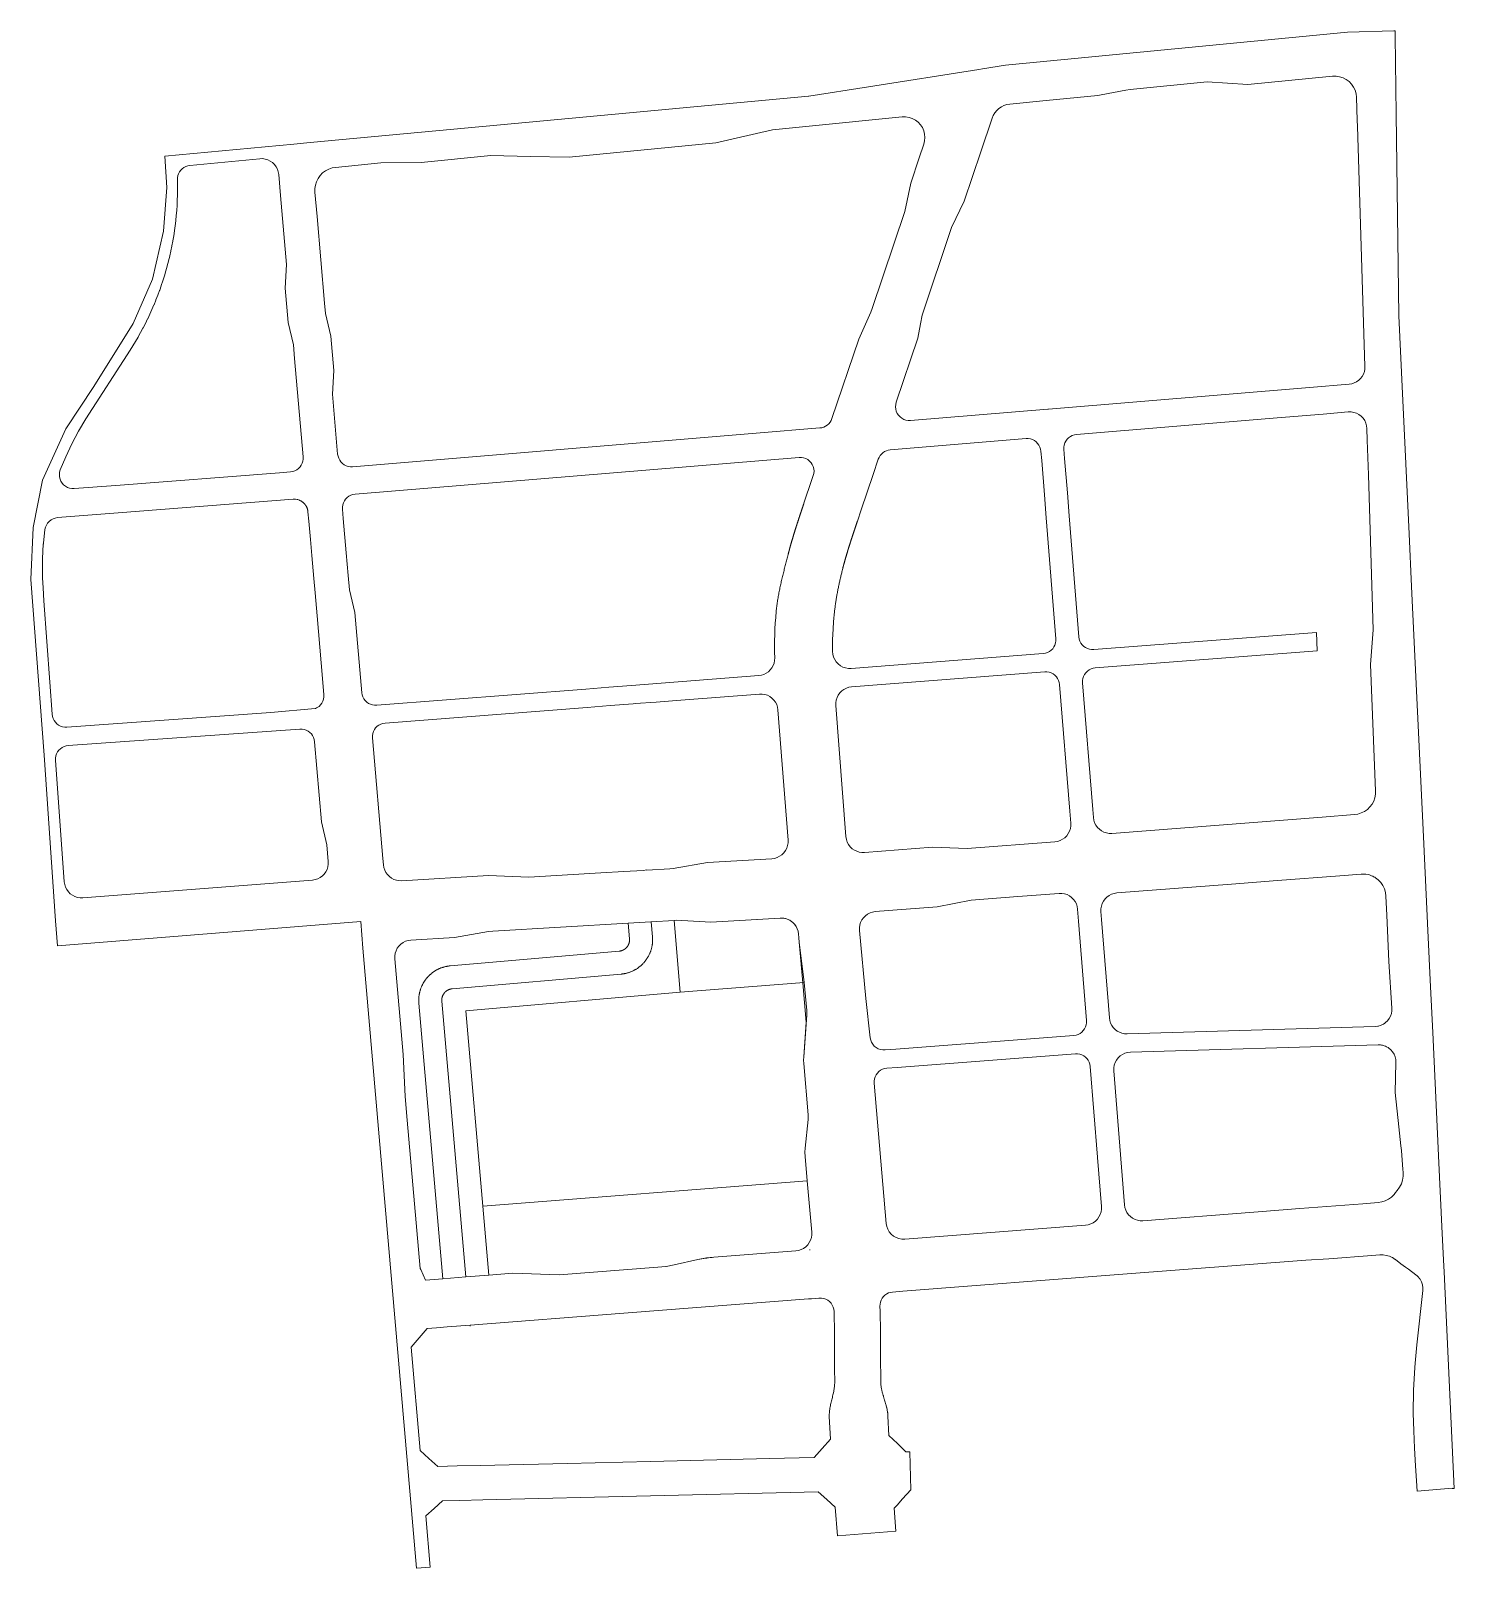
# Model space of a CAD drawing. Header units: inches. Extents: x 498513 to 499750, y 3353424 to 3354760.
import ezdxf

# ---------------------------------------------------------------- set-up
doc = ezdxf.new("R2010")
doc.units = ezdxf.units.IN
doc.header["$MEASUREMENT"] = 0
doc.layers.add('西站拼双铁河道杭外局调', color=7, linetype='Continuous', lineweight=9, true_color=0xf1baf5)

msp = doc.modelspace()

# ---------------------------------------------------------------- linework, layer by layer
at = {"layer": '西站拼双铁河道杭外局调'}
for points in [[(499699.0443, 3354755.7877), (499699.9531, 3354687.8865), (499702.2997, 3354512.5424), (499705.4881, 3354445.0677), (499711.2498, 3354323.1298), (499713.4142, 3354277.3249), (499723.6852, 3354059.961), (499727.545, 3353978.2763), (499729.8512, 3353929.4697), (499731.7286, 3353889.7369), (499737.0754, 3353776.5819), (499739.6953, 3353721.1384), (499741.0817, 3353691.7984), (499741.5616, 3353681.6413), (499750.4506, 3353493.5229), (499748.6193, 3353493.3798), (499748.6075, 3353493.5871), (499718.1351, 3353491.2338), (499717.6201, 3353500.1144), (499716.8633, 3353513.1634), (499715.9763, 3353528.4595), (499715.1868, 3353543.6859), (499714.8528, 3353558.9291), (499714.8523, 3353559.0001), (499715.1028, 3353578.84), (499716.1248, 3353598.6551), (499716.4643, 3353602.3992), (499717.9168, 3353618.4154), (499723.0993, 3353665.3843), (499723.1601, 3353667.9724), (499722.775, 3353670.5325), (499721.9555, 3353672.9881), (499720.7259, 3353675.2663), (499720.595, 3353675.4622), (499720.461, 3353675.656), (499720.3239, 3353675.8477), (499720.1839, 3353676.0373), (499720.0409, 3353676.2246), (499719.895, 3353676.4096), (499719.7462, 3353676.5923), (499719.5946, 3353676.7727), (499719.4401, 3353676.9506), (499719.2829, 3353677.1261), (499719.1229, 3353677.2991), (499718.9603, 3353677.4696), (499718.7949, 3353677.6375), (499718.627, 3353677.8028), (499718.4565, 3353677.9654), (499718.2834, 3353678.1254), (499718.1079, 3353678.2826), (499717.9299, 3353678.437), (499717.7495, 3353678.5886), (499717.5667, 3353678.7373), (499717.3816, 3353678.8832), (499717.1943, 3353679.0261), (499710.6673, 3353683.9253), (499708.1937, 3353685.7819), (499704.1746, 3353688.7987), (499699.2809, 3353692.4721), (499699.193, 3353692.5374), (499696.7806, 3353694.0731), (499696.5493, 3353694.1774), (499694.1738, 3353695.249), (499691.426, 3353696.0411), (499688.5932, 3353696.4332), (499685.7335, 3353696.4173), (499678.9228, 3353695.891), (499641.5461, 3353693.0027), (499621.5667, 3353691.9603), (499458.5795, 3353679.3657), (499271.1211, 3353664.8799), (499262.3785, 3353664.2045), (499260.5823, 3353663.9153), (499258.8505, 3353663.3578), (499257.2229, 3353662.545), (499255.7368, 3353661.4954), (499254.4265, 3353660.2333), (499253.3221, 3353658.7876), (499252.4489, 3353657.1916), (499251.827, 3353655.482), (499251.4707, 3353653.698), (499251.3881, 3353651.8806), (499251.5144, 3353647.4739), (499251.5374, 3353646.2263), (499251.5922, 3353644.0215), (499251.6433, 3353641.8167), (499251.6903, 3353639.6118), (499251.7334, 3353637.4068), (499251.7725, 3353635.2018), (499251.8076, 3353632.9967), (499251.8387, 3353630.7915), (499251.8538, 3353629.5689), (499251.8816, 3353628.1007), (499251.886, 3353626.667), (499251.889, 3353626.381), (499251.9081, 3353624.1757), (499251.9233, 3353621.9703), (499251.9345, 3353619.7649), (499251.9417, 3353617.5595), (499251.9449, 3353615.3541), (499251.9441, 3353613.1487), (499251.9394, 3353610.9434), (499251.9365, 3353610.2203), (499251.9411, 3353608.7241), (499251.9411, 3353608.7203), (499252.0466, 3353586.1967), (499252.0476, 3353586.1578), (499252.0557, 3353585.5579), (499252.0785, 3353585.2177), (499252.1452, 3353584.228), (499252.1771, 3353583.7541), (499252.2439, 3353583.2397), (499252.3725, 3353582.2497), (499252.3731, 3353582.2457), (499252.4343, 3353581.7747), (499252.5287, 3353581.2591), (499252.7104, 3353580.2679), (499252.7113, 3353580.2632), (499252.7961, 3353579.8005), (499252.9147, 3353579.2761), (499253.1393, 3353578.2839), (499253.1409, 3353578.2774), (499253.2423, 3353577.8293), (499253.3824, 3353577.2911), (499253.641, 3353576.2979), (499253.6435, 3353576.2885), (499253.7585, 3353575.8469), (499253.9128, 3353575.3043), (499254.1955, 3353574.3103), (499254.2008, 3353574.2922), (499254.3161, 3353573.8869), (499254.4867, 3353573.3157), (499254.7841, 3353572.3207), (499254.8555, 3353572.0836), (499255.0849, 3353571.3255), (499255.3871, 3353570.3291), (499255.6877, 3353569.3323), (499255.9849, 3353568.3347), (499256.2757, 3353567.3363), (499256.5579, 3353566.3369), (499256.7029, 3353565.8015), (499256.8291, 3353565.3365), (499257.0865, 3353564.3347), (499257.1863, 3353563.9202), (499257.2142, 3353563.8118), (499257.2347, 3353563.7192), (499257.3281, 3353563.3315), (499257.5509, 3353562.3269), (499257.6194, 3353561.9853), (499257.6582, 3353561.8102), (499257.686, 3353561.6529), (499257.7527, 3353561.3205), (499257.9309, 3353560.3123), (499257.9764, 3353560.0101), (499258.0137, 3353559.7987), (499258.0375, 3353559.6039), (499258.0829, 3353559.3019), (499258.2063, 3353558.2893), (499258.2318, 3353558.009), (499258.26, 3353557.7771), (499258.2723, 3353557.5631), (499258.2985, 3353557.2745), (499258.3523, 3353556.3341), (499259.1405, 3353539.5447), (499259.143, 3353539.5063), (499266.5509, 3353532.4097), (499273.9686, 3353525.3036), (499277.271, 3353525.3821), (499278.3088, 3353492.3971), (499271.0093, 3353484.3213), (499266.1921, 3353478.9917), (499263.7186, 3353476.2551), (499263.7203, 3353476.2313), (499265.2629, 3353456.2695), (499214.4147, 3353452.3437), (499212.4997, 3353477.1117), (499205.1131, 3353483.7881), (499197.7267, 3353490.4645), (498906.1851, 3353483.5323), (498906.1349, 3353483.5312), (498886.1166, 3353483.0551), (498871.0657, 3353482.6973), (498863.8953, 3353476.1479), (498856.7251, 3353469.5987), (498860.5965, 3353425.0264), (498848.7219, 3353424.1096), (498827.1884, 3353672.0265), (498801.9403, 3353962.9495), (498800.3233, 3353986.2321), (498536.4805, 3353965.1727), (498534.9661, 3353986.9351), (498524.9519, 3354130.8457), (498513.3683, 3354283.5004), (498515.3861, 3354328.5647), (498523.4573, 3354369.9295), (498543.9715, 3354414.3209), (498568.1849, 3354451.3137), (498602.4874, 3354506.1305), (498619.3025, 3354544.4687), (498628.7187, 3354586.1697), (498631.6771, 3354624.0927), (498629.8279, 3354651.3842), (498742.0575, 3354661.9167), (498756.1501, 3354663.3227), (498946.5335, 3354680.9965), (499189.3928, 3354703.5417), (499189.4432, 3354703.5464), (499241.3634, 3354711.7408), (499337.2971, 3354726.8819), (499340.4157, 3354727.3741), (499360.5703, 3354730.5551), (499657.7557, 3354759.0972), (499697.9162, 3354760.4089), (499698.982, 3354760.4437)], [(499644.6462, 3354720.9169), (499571.0779, 3354713.7005), (499535.6681, 3354716.0049), (499468.7215, 3354709.4381), (499465.1851, 3354708.8763), (499443.7455, 3354704.6212), (499440.8339, 3354704.1906), (499395.9543, 3354699.7883), (499364.1623, 3354696.6698), (499361.619, 3354696.2345), (499359.1641, 3354695.44), (499356.848, 3354694.3027), (499354.7183, 3354692.8459), (499352.8188, 3354691.0996), (499351.1884, 3354689.0997), (499349.8608, 3354686.8872), (499348.8631, 3354684.5076), (499338.9516, 3354655.1162), (499324.4862, 3354612.2205), (499313.6549, 3354589.4897), (499287.9171, 3354513.1676), (499286.6112, 3354505.8396), (499284.3689, 3354493.2573), (499265.5621, 3354437.4881), (499265.0869, 3354435.5696), (499264.9331, 3354433.5992), (499265.1048, 3354431.6302), (499265.5974, 3354429.7162), (499266.3974, 3354427.9089), (499267.4832, 3354426.2575), (499268.8254, 3354424.8068), (499270.3875, 3354423.596), (499272.1271, 3354422.658), (499273.9971, 3354422.0183), (499275.9467, 3354421.6942), (499277.9231, 3354421.6945), (499397.3371, 3354431.5811), (499397.7442, 3354431.6148), (499624.5855, 3354450.3958), (499659.1231, 3354453.2553), (499661.372, 3354453.615), (499663.5405, 3354454.311), (499665.5787, 3354455.3273), (499667.4395, 3354456.6404), (499669.0801, 3354458.2201), (499670.4626, 3354460.0299), (499671.5551, 3354462.0282), (499672.3326, 3354464.1689), (499672.777, 3354466.4026), (499672.8781, 3354468.6778), (499666.284, 3354677.5083), (499666.1271, 3354682.4875), (499665.4917, 3354702.6072), (499665.1401, 3354705.6942), (499664.2901, 3354708.6825), (499662.9644, 3354711.4924), (499661.1985, 3354714.0486), (499659.0397, 3354716.2829), (499656.5456, 3354718.1355), (499653.7829, 3354719.5568), (499650.8256, 3354720.5089), (499647.7526, 3354720.9664)], [(498789.2907, 3354381.8251), (498791.1472, 3354381.5399), (498793.0253, 3354381.5479), (499143.8062, 3354410.5903), (499199.2137, 3354415.1777), (499200.9356, 3354415.4472), (499202.6003, 3354415.9634), (499204.1726, 3354416.7152), (499205.6195, 3354417.6869), (499206.9104, 3354418.8579), (499208.0181, 3354420.2036), (499208.9191, 3354421.6956), (499209.5945, 3354423.3023), (499232.9069, 3354492.4325), (499243.4113, 3354515.7585), (499244.4854, 3354518.9437), (499272.9089, 3354603.2303), (499278.0548, 3354627.8784), (499285.4759, 3354649.8848), (499289.5027, 3354661.8257), (499290.2191, 3354664.7258), (499290.4459, 3354667.7045), (499290.177, 3354670.6797), (499289.4198, 3354673.5694), (499288.195, 3354676.2941), (499286.5365, 3354678.7787), (499284.4899, 3354680.9548), (499282.1116, 3354682.7624), (499279.4671, 3354684.1518), (499276.6292, 3354685.0847), (499273.6761, 3354685.5354), (499270.6891, 3354685.4915), (499186.9801, 3354677.2803), (499157.9267, 3354674.4305), (499108.8093, 3354662.9807), (498981.1791, 3354650.4615), (498947.2491, 3354651.2027), (498913.3191, 3354651.9441), (498852.6469, 3354645.9927), (498817.5209, 3354645.5617), (498778.2831, 3354641.7127), (498775.215, 3354641.1678), (498772.2687, 3354640.153), (498769.5159, 3354638.6928), (498767.0232, 3354636.8227), (498764.8513, 3354634.5881), (498763.0529, 3354632.0432), (498761.6716, 3354629.2499), (498760.7409, 3354626.2759), (498760.2835, 3354623.1935), (498760.3105, 3354620.0774), (498762.1374, 3354599.0445), (498768.6923, 3354523.5783), (498769.4741, 3354514.5755), (498774.1837, 3354495.0237), (498776.7797, 3354465.1361), (498775.5497, 3354444.6281), (498780.0801, 3354392.4687), (498780.3886, 3354390.616), (498780.9823, 3354388.8341), (498781.8469, 3354387.1667), (498782.961, 3354385.6546), (498784.2975, 3354384.3349), (498785.8234, 3354383.2399), (498787.5016, 3354382.3964)], [(498747.3852, 3354381.3191), (498748.4851, 3354382.8554), (498749.3301, 3354384.5453), (498749.8994, 3354386.3469), (498750.1789, 3354388.2156), (498750.1617, 3354390.1049), (498742.6301, 3354475.4863), (498741.6343, 3354487.3265), (498736.9739, 3354506.9429), (498734.4141, 3354536.8339), (498735.6549, 3354557.2473), (498730.4487, 3354617.1854), (498728.8495, 3354635.5975), (498728.4583, 3354637.9359), (498727.7034, 3354640.1835), (498726.604, 3354642.2841), (498725.1871, 3354644.1852), (498723.4885, 3354645.8393), (498721.5506, 3354647.2051), (498719.4216, 3354648.2485), (498717.1548, 3354648.9434), (498714.8068, 3354649.2725), (498712.4364, 3354649.2275), (498651.5909, 3354643.2391), (498649.8169, 3354642.9286), (498648.1093, 3354642.3561), (498646.5065, 3354641.5345), (498645.0449, 3354640.4823), (498643.7571, 3354639.2232), (498642.6722, 3354637.7855), (498641.8147, 3354636.2017), (498641.2038, 3354634.5074), (498640.8535, 3354632.7407), (498640.7715, 3354630.9415), (498640.8621, 3354626.65), (498640.8651, 3354626.4539), (498640.8825, 3354622.0712), (498640.8816, 3354621.983), (498640.8256, 3354617.6915), (498640.8246, 3354617.6359), (498640.8216, 3354617.5279), (498640.691, 3354613.2023), (498640.6858, 3354613.087), (498640.4819, 3354608.7715), (498640.4749, 3354608.6599), (498640.2044, 3354604.4559), (498640.1952, 3354604.3214), (498640.1876, 3354604.2235), (498639.8326, 3354599.8768), (498639.8254, 3354599.8018), (498639.3938, 3354595.439), (498639.3886, 3354595.3942), (498639.3801, 3354595.3194), (498638.8787, 3354591.0095), (498638.8725, 3354590.9628), (498638.3039, 3354586.7082), (498638.2813, 3354586.5462), (498638.2807, 3354586.5418), (498637.6222, 3354582.1863), (498637.6213, 3354582.1802), (498637.607, 3354582.0943), (498636.8791, 3354577.783), (498636.8593, 3354577.6759), (498636.0617, 3354573.3992), (498636.0391, 3354573.2872), (498635.1962, 3354569.1601), (498635.169, 3354569.0301), (498635.1463, 3354568.9257), (498634.2019, 3354564.6769), (498634.1813, 3354564.5902), (498633.1602, 3354560.3409), (498633.1446, 3354560.2799), (498633.1298, 3354560.2222), (498632.0441, 3354556.0234), (498632.0063, 3354555.8859), (498630.8607, 3354551.7491), (498630.8524, 3354551.72), (498630.8407, 3354551.6796), (498629.5921, 3354547.453), (498629.5909, 3354547.449), (498629.5715, 3354547.3872), (498628.2542, 3354543.1947), (498628.2233, 3354543.1014), (498626.8448, 3354538.9639), (498626.8077, 3354538.8576), (498625.407, 3354534.8812), (498625.3629, 3354534.758), (498625.3243, 3354534.6527), (498623.8094, 3354530.578), (498623.7732, 3354530.4847), (498622.1844, 3354526.4252), (498622.1548, 3354526.3524), (498622.1374, 3354526.3099), (498620.4883, 3354522.301), (498620.4688, 3354522.2556), (498618.7217, 3354518.2065), (498618.6926, 3354518.1415), (498616.9249, 3354514.2299), (498616.8707, 3354514.1116), (498614.9792, 3354510.1113), (498614.9433, 3354510.0381), (498613.0044, 3354506.113), (498612.956, 3354506.0185), (498611.0207, 3354502.2635), (498610.9611, 3354502.1493), (498610.9077, 3354502.0488), (498608.8505, 3354498.221), (498608.798, 3354498.1267), (498606.6728, 3354494.3296), (498606.6269, 3354494.2503), (498606.6094, 3354494.2201), (498604.4285, 3354490.4761), (498604.394, 3354490.419), (498602.1184, 3354486.6617), (498602.03, 3354486.5204), (498599.7435, 3354482.8875), (498561.3639, 3354423.0435), (498554.9226, 3354412.4028), (498549.0413, 3354401.4427), (498543.7356, 3354390.1925), (498539.02, 3354378.6826), (498538.4666, 3354376.7515), (498538.243, 3354374.7552), (498538.3555, 3354372.7496), (498538.801, 3354370.7909), (498539.567, 3354368.9339), (498540.6321, 3354367.2307), (498541.9664, 3354365.729), (498543.5324, 3354364.471), (498545.2864, 3354363.4918), (498547.1791, 3354362.8189), (498549.1576, 3354362.4712), (498551.1663, 3354362.4583), (498587.3581, 3354365.2651), (498729.4979, 3354376.2883), (498729.5601, 3354376.2933), (498729.6225, 3354376.2984), (498739.1981, 3354377.0913), (498741.063, 3354377.395), (498742.8571, 3354377.9877), (498744.5359, 3354378.8546), (498746.0579, 3354379.9743)], [(499596.5533, 3354423.9925), (499422.1755, 3354409.5551), (499420.3199, 3354409.2538), (499418.5342, 3354408.6663), (499416.8621, 3354407.8072), (499415.3448, 3354406.6975), (499414.0193, 3354405.3645), (499412.9184, 3354403.8407), (499412.0688, 3354402.1638), (499411.4916, 3354400.3747), (499411.201, 3354398.5174), (499411.2039, 3354396.6375), (499411.8414, 3354388.6802), (499414.2375, 3354358.7756), (499415.8349, 3354338.839), (499424.2709, 3354233.5511), (499424.5674, 3354231.6946), (499425.1502, 3354229.9073), (499426.005, 3354228.2329), (499427.1108, 3354226.7126), (499428.4405, 3354225.3836), (499429.9614, 3354224.2786), (499431.6363, 3354223.4247), (499433.424, 3354222.8428), (499435.2806, 3354222.5473), (499437.1605, 3354222.5455), (499630.743, 3354237.5584), (499631.2344, 3354221.5485), (499438.4995, 3354206.6013), (499436.6364, 3354206.3081), (499434.8423, 3354205.7266), (499433.1614, 3354204.8711), (499431.6353, 3354203.7629), (499430.3017, 3354202.4292), (499429.1934, 3354200.9031), (499428.338, 3354199.2222), (499427.7566, 3354197.428), (499427.4633, 3354195.5649), (499427.4657, 3354193.6788), (499436.2853, 3354083.6035), (499436.8451, 3354076.6173), (499437.2156, 3354074.2971), (499437.9439, 3354072.0633), (499439.012, 3354069.9706), (499440.3939, 3354068.0703), (499442.0555, 3354066.4091), (499443.9561, 3354065.0278), (499446.0492, 3354063.9603), (499448.2833, 3354063.2327), (499450.6036, 3354062.8629), (499452.9531, 3354062.8599), (499635.6713, 3354076.9797), (499663.7177, 3354079.147), (499666.7471, 3354079.6168), (499669.6692, 3354080.544), (499672.4152, 3354081.9069), (499674.9206, 3354083.6734), (499677.1267, 3354085.8021), (499678.9815, 3354088.2429), (499680.4415, 3354090.9385), (499681.4723, 3354093.8256), (499682.0499, 3354096.8363), (499682.1605, 3354099.8999), (499677.7047, 3354209.5327), (499680.1111, 3354239.6509), (499675.8532, 3354374.4715), (499674.905, 3354404.4963), (499674.5849, 3354414.6338), (499674.3116, 3354417.0484), (499673.6521, 3354419.3873), (499672.6235, 3354421.589), (499671.2529, 3354423.5957), (499669.5763, 3354425.3547), (499667.6377, 3354426.82), (499665.4879, 3354427.9531), (499663.1834, 3354428.7241), (499660.7846, 3354429.1129), (499658.3545, 3354429.1093), (499636.4731, 3354427.2977)], [(499250.6145, 3354389.6368), (499249.9391, 3354388.0301), (499245.5019, 3354374.8722), (499235.0579, 3354343.9018), (499231.7627, 3354334.1295), (499231.6829, 3354333.8929), (499231.6031, 3354333.6561), (499231.5233, 3354333.4196), (499231.4437, 3354333.1833), (499231.3639, 3354332.947), (499231.2843, 3354332.7109), (499231.2047, 3354332.4747), (499231.1251, 3354332.2388), (499231.0457, 3354332.0029), (499230.9662, 3354331.7673), (499230.8868, 3354331.5317), (499230.8074, 3354331.2961), (499230.7281, 3354331.0607), (499230.6488, 3354330.8253), (499230.5697, 3354330.5901), (499230.4906, 3354330.3551), (499230.4115, 3354330.1201), (499230.3324, 3354329.8851), (499230.2536, 3354329.6505), (499230.1746, 3354329.4157), (499230.0957, 3354329.1813), (499230.0169, 3354328.9467), (499229.9381, 3354328.7123), (499229.8595, 3354328.4781), (499229.7809, 3354328.2439), (499229.7023, 3354328.0099), (499229.6239, 3354327.7759), (499229.5455, 3354327.5421), (499229.4671, 3354327.3083), (499229.3889, 3354327.0747), (499229.3107, 3354326.8411), (499229.2326, 3354326.6077), (499229.1546, 3354326.3745), (499229.0765, 3354326.1411), (499228.9987, 3354325.9081), (499228.9208, 3354325.6749), (499228.8431, 3354325.4421), (499228.7653, 3354325.2093), (499228.6877, 3354324.9765), (499228.6103, 3354324.7439), (499228.5328, 3354324.5113), (499228.4555, 3354324.2788), (499228.3782, 3354324.0465), (499228.3009, 3354323.8142), (499228.2239, 3354323.5821), (499228.1468, 3354323.3499), (499228.0697, 3354323.1176), (499227.9929, 3354322.8856), (499227.9164, 3354322.6547), (499227.8398, 3354322.4232), (499227.7631, 3354322.1911), (499227.6866, 3354321.9599), (499227.61, 3354321.7277), (499227.5341, 3354321.4975), (499227.4575, 3354321.2652), (499227.3814, 3354321.0341), (499227.3053, 3354320.8029), (499227.2296, 3354320.5723), (499227.1536, 3354320.3414), (499227.0783, 3354320.1115), (499227.0024, 3354319.8801), (499226.9271, 3354319.6503), (499226.8516, 3354319.4197), (499226.7762, 3354319.1885), (499226.7008, 3354318.9582), (499226.6258, 3354318.7279), (499226.551, 3354318.4986), (499226.476, 3354318.2678), (499226.4015, 3354318.0388), (499226.3266, 3354317.8085), (499226.2521, 3354317.5786), (499226.1776, 3354317.3488), (499226.1033, 3354317.1194), (499226.0292, 3354316.8904), (499225.9548, 3354316.66), (499225.8808, 3354316.4308), (499225.8071, 3354316.2018), (499225.7333, 3354315.9727), (499225.6596, 3354315.7431), (499225.5864, 3354315.5148), (499225.5129, 3354315.2857), (499225.4395, 3354315.0568), (499225.3664, 3354314.8282), (499225.2934, 3354314.5995), (499225.2205, 3354314.3709), (499225.1479, 3354314.143), (499225.0751, 3354313.9139), (499225.0026, 3354313.6861), (499224.93, 3354313.4572), (499224.8578, 3354313.2289), (499224.7856, 3354313.0008), (499224.7136, 3354312.7729), (499224.642, 3354312.5456), (499224.5703, 3354312.3179), (499224.4983, 3354312.0891), (499224.4272, 3354311.8623), (499224.3556, 3354311.6341), (499224.2847, 3354311.4076), (499224.2134, 3354311.1792), (499224.1426, 3354310.9522), (499224.0721, 3354310.7257), (499224.0015, 3354310.4985), (499223.9309, 3354310.2714), (499223.8606, 3354310.0441), (499223.7902, 3354309.8165), (499223.72, 3354309.5895), (499223.6504, 3354309.3634), (499223.5794, 3354309.1327), (499223.5083, 3354308.9012), (499223.4389, 3354308.6749), (499223.3696, 3354308.4487), (499223.2996, 3354308.2192), (499223.2307, 3354307.9937), (499223.1612, 3354307.7654), (499223.0927, 3354307.5395), (499223.0238, 3354307.3123), (499222.9554, 3354307.0862), (499222.887, 3354306.8598), (499222.8189, 3354306.6339), (499222.7513, 3354306.4091), (499222.6834, 3354306.1829), (499222.6158, 3354305.9572), (499222.5484, 3354305.7318), (499222.4809, 3354305.5057), (499222.414, 3354305.2809), (499222.3468, 3354305.0546), (499222.2802, 3354304.83), (499222.2133, 3354304.6042), (499222.147, 3354304.3792), (499222.0807, 3354304.1542), (499222.0144, 3354303.9287), (499221.9484, 3354303.7035), (499221.8827, 3354303.479), (499221.8173, 3354303.2546), (499221.7514, 3354303.0287), (499221.6864, 3354302.8048), (499221.6211, 3354302.5797), (499221.5562, 3354302.3549), (499221.4916, 3354302.1312), (499221.4269, 3354301.9063), (499221.3625, 3354301.6818), (499221.2982, 3354301.4575), (499221.2341, 3354301.2334), (499221.1703, 3354301.0092), (499221.1068, 3354300.7857), (499221.0433, 3354300.5618), (499220.98, 3354300.3378), (499220.9169, 3354300.114), (499220.8539, 3354299.8901), (499220.791, 3354299.6658), (499220.7283, 3354299.4421), (499220.666, 3354299.2183), (499220.6041, 3354298.996), (499220.5417, 3354298.7716), (499220.4798, 3354298.5477), (499220.4184, 3354298.3255), (499220.357, 3354298.1022), (499220.2958, 3354297.8792), (499220.2347, 3354297.6558), (499220.1739, 3354297.4328), (499220.113, 3354297.2091), (499220.0527, 3354296.9866), (499219.9924, 3354296.7636), (499219.9324, 3354296.5413), (499219.8726, 3354296.3189), (499219.8129, 3354296.0961), (499219.7533, 3354295.8729), (499219.6943, 3354295.6514), (499219.6351, 3354295.4284), (499219.5764, 3354295.2067), (499219.5176, 3354294.9835), (499219.4593, 3354294.7623), (499219.4008, 3354294.5391), (499219.343, 3354294.318), (499219.2852, 3354294.0957), (499219.2277, 3354293.8742), (499219.17, 3354293.6512), (499219.113, 3354293.4302), (499219.0558, 3354293.2076), (499218.9939, 3354292.9659), (499218.7647, 3354292.0639), (499218.5376, 3354291.1613), (499218.3129, 3354290.2581), (499218.0905, 3354289.3543), (499217.8705, 3354288.4499), (499217.6529, 3354287.5447), (499217.4377, 3354286.6391), (499217.2251, 3354285.7329), (499217.0151, 3354284.8261), (499216.8075, 3354283.9187), (499216.6025, 3354283.0106), (499216.4002, 3354282.1019), (499216.2006, 3354281.1925), (499216.0037, 3354280.2827), (499215.8095, 3354279.3721), (499215.6181, 3354278.4609), (499215.4297, 3354277.5491), (499215.244, 3354276.6367), (499215.0613, 3354275.7237), (499214.8815, 3354274.8099), (499214.7047, 3354273.8957), (499214.5309, 3354272.9807), (499214.3601, 3354272.0653), (499214.1925, 3354271.1491), (499214.0279, 3354270.2325), (499213.8667, 3354269.3151), (499213.7085, 3354268.3973), (499213.5537, 3354267.4787), (499213.4021, 3354266.5597), (499213.2539, 3354265.64), (499213.1089, 3354264.7197), (499212.9675, 3354263.799), (499212.8295, 3354262.8777), (499212.6951, 3354261.9559), (499212.5641, 3354261.0335), (499212.4367, 3354260.1105), (499212.3128, 3354259.1871), (499212.1927, 3354258.2633), (499212.0761, 3354257.3389), (499211.9633, 3354256.4139), (499211.8543, 3354255.4887), (499211.7491, 3354254.5629), (499211.6477, 3354253.6367), (499211.5503, 3354252.7099), (499211.4567, 3354251.7829), (499211.3671, 3354250.8555), (499210.6352, 3354241.2458), (499210.59, 3354240.4292), (499210.2309, 3354231.3827), (499210.2112, 3354230.5657), (499210.179, 3354220.9279), (499210.4149, 3354218.492), (499211.0437, 3354216.1269), (499212.0487, 3354213.8955), (499213.4032, 3354211.8572), (499215.0711, 3354210.0663), (499217.008, 3354208.5704), (499219.1624, 3354207.4095), (499221.4769, 3354206.6142), (499223.8898, 3354206.206), (499226.3371, 3354206.1955), (499393.2921, 3354219.1433), (499395.1553, 3354219.4365), (499396.9494, 3354220.018), (499398.6304, 3354220.8734), (499400.1565, 3354221.9816), (499401.4901, 3354223.3153), (499402.5983, 3354224.8415), (499403.4538, 3354226.5224), (499404.0352, 3354228.3167), (499404.3283, 3354230.1799), (499404.3259, 3354232.066), (499395.9034, 3354337.1845), (499394.306, 3354357.1209), (499391.9099, 3354387.0256), (499391.2771, 3354394.9239), (499390.9791, 3354396.7864), (499390.393, 3354398.5792), (499389.5332, 3354400.2581), (499388.4209, 3354401.7814), (499387.0837, 3354403.1117), (499385.5545, 3354404.216), (499383.8712, 3354405.0671), (499382.0753, 3354405.6439), (499380.2113, 3354405.9321), (499378.3251, 3354405.9247), (499260.3198, 3354396.1547), (499258.5979, 3354395.885), (499256.9332, 3354395.3689), (499255.3609, 3354394.6169), (499253.9141, 3354393.6452), (499252.6232, 3354392.4742), (499251.5156, 3354391.1286)], [(498812.1213, 3354174.1257), (498813.9935, 3354174.1249), (498995.6693, 3354188.2635), (499015.6094, 3354189.8153), (499035.5493, 3354191.3672), (499146.0617, 3354199.9677), (499148.3167, 3354200.3173), (499150.4926, 3354201.0049), (499152.5389, 3354202.0146), (499154.4085, 3354203.323), (499156.0579, 3354204.8999), (499157.4491, 3354206.7088), (499158.5498, 3354208.7078), (499159.3345, 3354210.8506), (499159.7851, 3354213.0876), (499159.8911, 3354215.3671), (499159.7818, 3354220.3549), (499159.7808, 3354220.4003), (499159.7489, 3354225.3494), (499159.7485, 3354225.4355), (499159.7928, 3354230.3528), (499159.7941, 3354230.4643), (499159.7941, 3354230.4688), (499159.7942, 3354230.4733), (499159.914, 3354235.3662), (499159.9174, 3354235.4949), (499159.9176, 3354235.5017), (499159.9179, 3354235.5085), (499160.1131, 3354240.3911), (499160.1186, 3354240.523), (499160.119, 3354240.5321), (499160.1195, 3354240.5412), (499160.3909, 3354245.4305), (499160.3976, 3354245.5474), (499160.3983, 3354245.5588), (499160.399, 3354245.5701), (499160.7487, 3354250.4887), (499160.7725, 3354250.7812), (499161.1894, 3354255.5882), (499161.1898, 3354255.5931), (499161.1901, 3354255.5961), (499161.2981, 3354256.6945), (499161.4145, 3354257.7919), (499161.5389, 3354258.8885), (499161.6712, 3354259.9843), (499161.8113, 3354261.0789), (499161.9587, 3354262.1727), (499162.1133, 3354263.2655), (499162.2751, 3354264.3573), (499162.4437, 3354265.4479), (499162.6187, 3354266.5375), (499162.8003, 3354267.6261), (499162.9879, 3354268.7135), (499163.1815, 3354269.7998), (499163.3809, 3354270.8851), (499163.5859, 3354271.9691), (499163.7961, 3354273.0521), (499164.0113, 3354274.1341), (499164.2315, 3354275.2149), (499164.4565, 3354276.2945), (499164.6857, 3354277.3732), (499164.9193, 3354278.4507), (499165.1569, 3354279.5273), (499165.3985, 3354280.6027), (499165.6435, 3354281.6771), (499165.8919, 3354282.7507), (499166.1436, 3354283.8231), (499166.3983, 3354284.8947), (499166.6557, 3354285.9655), (499166.9157, 3354287.0353), (499167.1781, 3354288.1043), (499167.4425, 3354289.1725), (499167.7089, 3354290.2401), (499167.9771, 3354291.3069), (499168.2469, 3354292.3731), (499168.5179, 3354293.4387), (499168.7902, 3354294.5037), (499169.0633, 3354295.5684), (499169.3371, 3354296.6327), (499169.6115, 3354297.6965), (499169.8863, 3354298.7601), (499170.161, 3354299.8235), (499170.4357, 3354300.8867), (499170.7102, 3354301.9501), (499170.9841, 3354303.0133), (499171.2575, 3354304.0765), (499171.5299, 3354305.1401), (499171.5717, 3354305.3035), (499171.5919, 3354305.3823), (499171.6252, 3354305.5122), (499171.6589, 3354305.6431), (499171.726, 3354305.9035), (499171.7937, 3354306.1648), (499171.8613, 3354306.4256), (499171.929, 3354306.685), (499171.9968, 3354306.9452), (499172.0652, 3354307.2059), (499172.1334, 3354307.465), (499172.2018, 3354307.7245), (499172.2706, 3354307.9841), (499172.3395, 3354308.244), (499172.4084, 3354308.5027), (499172.4776, 3354308.7616), (499172.5473, 3354309.0216), (499172.6166, 3354309.2794), (499172.6863, 3354309.5381), (499172.7564, 3354309.7972), (499172.8265, 3354310.0555), (499172.8964, 3354310.3125), (499172.967, 3354310.5711), (499173.0375, 3354310.8289), (499173.108, 3354311.0858), (499173.1791, 3354311.344), (499173.2499, 3354311.6008), (499173.3211, 3354311.8581), (499173.3926, 3354312.1155), (499173.4638, 3354312.3716), (499173.5356, 3354312.6288), (499173.6073, 3354312.8852), (499173.6793, 3354313.1414), (499173.7512, 3354313.3972), (499173.8234, 3354313.6534), (499173.896, 3354313.9099), (499173.9686, 3354314.1659), (499174.0413, 3354314.4218), (499174.1137, 3354314.6759), (499174.187, 3354314.9323), (499174.2598, 3354315.1867), (499174.333, 3354315.4417), (499174.4062, 3354315.6965), (499174.4799, 3354315.9514), (499174.5536, 3354316.2066), (499174.627, 3354316.46), (499174.7009, 3354316.7142), (499174.7751, 3354316.9689), (499174.8492, 3354317.2229), (499174.9232, 3354317.476), (499174.9976, 3354317.7297), (499175.0721, 3354317.983), (499175.1469, 3354318.2369), (499175.2216, 3354318.4898), (499175.2966, 3354318.7437), (499175.3713, 3354318.9954), (499175.4464, 3354319.2483), (499175.5217, 3354319.5013), (499175.5972, 3354319.7541), (499175.6723, 3354320.0055), (499175.748, 3354320.2582), (499175.8237, 3354320.5103), (499175.8995, 3354320.7623), (499175.9755, 3354321.0143), (499176.0514, 3354321.2657), (499176.1272, 3354321.5163), (499176.2034, 3354321.7678), (499176.2799, 3354322.0197), (499176.3563, 3354322.2707), (499176.4327, 3354322.5209), (499176.5092, 3354322.7713), (499176.5859, 3354323.0222), (499176.6628, 3354323.2729), (499176.7395, 3354323.5227), (499176.813, 3354323.7615), (499176.8902, 3354324.0121), (499176.9674, 3354324.2621), (499177.0446, 3354324.5117), (499177.1218, 3354324.7609), (499177.1995, 3354325.0112), (499177.2769, 3354325.2601), (499177.3543, 3354325.509), (499177.432, 3354325.7581), (499177.5098, 3354326.0071), (499177.5877, 3354326.2557), (499177.6659, 3354326.5055), (499177.7438, 3354326.7538), (499177.822, 3354327.0024), (499177.9, 3354327.2504), (499177.978, 3354327.4979), (499178.0564, 3354327.746), (499178.135, 3354327.9944), (499178.2133, 3354328.242), (499178.2919, 3354328.4896), (499178.3706, 3354328.7374), (499178.4493, 3354328.9848), (499178.5278, 3354329.2313), (499178.6068, 3354329.4789), (499178.6853, 3354329.7249), (499178.7645, 3354329.9728), (499178.8434, 3354330.2191), (499178.9222, 3354330.4651), (499179.0014, 3354330.7116), (499179.0807, 3354330.9584), (499179.1597, 3354331.204), (499179.2391, 3354331.4502), (499179.3183, 3354331.6959), (499179.3979, 3354331.9424), (499179.477, 3354332.1869), (499179.5565, 3354332.4326), (499179.6361, 3354332.6781), (499179.7158, 3354332.9238), (499179.7952, 3354333.168), (499179.8748, 3354333.413), (499179.9547, 3354333.6586), (499180.0343, 3354333.9027), (499180.114, 3354334.1471), (499180.1938, 3354334.3915), (499180.2736, 3354334.6357), (499180.3535, 3354334.8799), (499180.4334, 3354335.1239), (499180.5136, 3354335.3685), (499180.5934, 3354335.6117), (499180.6737, 3354335.8564), (499180.7534, 3354336.0989), (499180.8338, 3354336.3429), (499180.9141, 3354336.5866), (499180.994, 3354336.8292), (499181.0742, 3354337.0726), (499181.1543, 3354337.315), (499181.2344, 3354337.5576), (499181.3147, 3354337.8002), (499181.3952, 3354338.0435), (499181.4753, 3354338.2856), (499181.5556, 3354338.5278), (499181.6361, 3354338.7706), (499181.7162, 3354339.012), (499181.7967, 3354339.2543), (499181.874, 3354339.487), (499181.8771, 3354339.4962), (499181.9576, 3354339.7382), (499182.0378, 3354339.9794), (499182.1182, 3354340.221), (499182.1986, 3354340.4624), (499182.279, 3354340.7036), (499182.3113, 3354340.8006), (499182.3594, 3354340.9446), (499182.4398, 3354341.1855), (499182.5204, 3354341.4266), (499182.6008, 3354341.6674), (499182.6812, 3354341.9079), (499182.7617, 3354342.1486), (499182.7925, 3354342.2408), (499182.8422, 3354342.389), (499182.9226, 3354342.6292), (499183.0032, 3354342.8696), (499183.0836, 3354343.1096), (499183.164, 3354343.3495), (499183.2445, 3354343.5894), (499183.2733, 3354343.6751), (499183.325, 3354343.8292), (499183.4054, 3354344.0688), (499183.4859, 3354344.3083), (499183.5663, 3354344.5478), (499183.6467, 3354344.787), (499183.727, 3354345.0262), (499183.7522, 3354345.101), (499183.8075, 3354345.2654), (499183.8878, 3354345.5041), (499183.9683, 3354345.7432), (499184.0486, 3354345.9819), (499184.1289, 3354346.2205), (499184.2092, 3354346.4592), (499184.2276, 3354346.5137), (499184.2895, 3354346.6975), (499184.3698, 3354346.9358), (499184.4501, 3354347.1739), (499184.5303, 3354347.4121), (499184.6105, 3354347.6501), (499184.6653, 3354347.8126), (499184.6907, 3354347.8879), (499184.7709, 3354348.1257), (499184.8509, 3354348.3633), (499184.9311, 3354348.6009), (499185.0111, 3354348.8385), (499185.0142, 3354348.8478), (499185.0911, 3354349.0757), (499185.1711, 3354349.3131), (499185.2511, 3354349.5503), (499185.2578, 3354349.5702), (499185.3311, 3354349.7873), (499192.3012, 3354370.4563), (499193.4283, 3354373.7987), (499193.9035, 3354375.7172), (499194.0573, 3354377.6878), (499193.8856, 3354379.6568), (499193.393, 3354381.5709), (499192.5928, 3354383.3783), (499191.5069, 3354385.0297), (499190.1646, 3354386.4805), (499188.6024, 3354387.6913), (499186.8626, 3354388.6292), (499184.9924, 3354389.2688), (499183.0426, 3354389.5928), (499181.0661, 3354389.5923), (498795.2015, 3354357.6053), (498793.3383, 3354357.3019), (498791.5457, 3354356.7101), (498789.8681, 3354355.8446), (498788.347, 3354354.7266), (498787.0201, 3354353.3839), (498785.9201, 3354351.8496), (498785.0743, 3354350.1619), (498784.5037, 3354348.3623), (498784.2224, 3354346.4955), (498784.2373, 3354344.6077), (498784.9293, 3354336.6406), (498787.5253, 3354306.7524), (498789.2559, 3354286.8271), (498790.3149, 3354274.6349), (498795.0477, 3354254.8153), (498801.1073, 3354185.0503), (498801.4144, 3354183.2034), (498802.005, 3354181.4267), (498802.8648, 3354179.7634), (498803.9728, 3354178.2542), (498805.3021, 3354176.9357), (498806.8203, 3354175.84), (498808.4904, 3354174.9938), (498810.2719, 3354174.4177)], [(498763.9414, 3354173.2222), (498765.2999, 3354174.5777), (498766.4155, 3354176.1172), (498767.2738, 3354177.8135), (498767.8536, 3354179.6242), (498768.14, 3354181.5036), (498768.1261, 3354183.4047), (498765.7186, 3354211.1219), (498762.1715, 3354251.9599), (498760.4275, 3354272.0391), (498759.3586, 3354284.3453), (498757.628, 3354304.2706), (498756.4171, 3354318.2114), (498754.9997, 3354334.1559), (498754.2713, 3354342.3494), (498754.2511, 3354342.5565), (498754.2273, 3354342.7633), (498754.1999, 3354342.9696), (498754.1689, 3354343.1754), (498754.1344, 3354343.3807), (498754.0963, 3354343.5853), (498754.0546, 3354343.7892), (498754.0095, 3354343.9924), (498753.9608, 3354344.1947), (498753.9086, 3354344.3962), (498753.8529, 3354344.5968), (498753.7938, 3354344.7963), (498753.7312, 3354344.9948), (498753.6652, 3354345.1922), (498753.5957, 3354345.3884), (498753.5229, 3354345.5834), (498753.4467, 3354345.7771), (498753.3671, 3354345.9694), (498753.2843, 3354346.1603), (498753.1981, 3354346.3498), (498753.1086, 3354346.5377), (498753.016, 3354346.724), (498752.92, 3354346.9088), (498752.8209, 3354347.0918), (498752.7187, 3354347.2731), (498752.6133, 3354347.4525), (498752.5048, 3354347.6302), (498752.3933, 3354347.8059), (498752.2787, 3354347.9796), (498752.1611, 3354348.1514), (498752.0406, 3354348.3211), (498751.9171, 3354348.4886), (498751.7908, 3354348.654), (498751.6616, 3354348.8172), (498751.5296, 3354348.9781), (498751.3948, 3354349.1367), (498751.2573, 3354349.2929), (498751.1171, 3354349.4468), (498750.9742, 3354349.5981), (498750.8291, 3354349.7473), (498750.6812, 3354349.8937), (498750.5302, 3354350.0371), (498750.3772, 3354350.1782), (498750.2218, 3354350.3166), (498750.064, 3354350.4523), (498749.9039, 3354350.5853), (498749.7415, 3354350.7155), (498749.5766, 3354350.8424), (498749.07, 3354351.2073), (498748.8969, 3354351.323), (498748.7219, 3354351.4355), (498748.5449, 3354351.5451), (498748.366, 3354351.6515), (498748.1854, 3354351.7548), (498747.2568, 3354352.2241), (498747.0662, 3354352.3077), (498746.8744, 3354352.3884), (498746.6811, 3354352.4657), (498746.6153, 3354352.4907), (498745.3885, 3354352.887), (498745.2951, 3354352.9118), (498745.093, 3354352.9617), (498744.9415, 3354352.9963), (498743.4197, 3354353.236), (498743.2442, 3354353.2511), (498743.1978, 3354353.2543), (498741.4308, 3354353.254), (498741.3729, 3354353.2497), (498589.2139, 3354341.3367), (498536.6903, 3354337.2633), (498534.6892, 3354336.9363), (498532.7718, 3354336.2771), (498530.9927, 3354335.3045), (498529.4027, 3354334.0462), (498528.0473, 3354332.5382), (498526.9652, 3354330.8235), (498526.1872, 3354328.9511), (498525.7356, 3354326.9744), (498524.3723, 3354315.0117), (498524.3087, 3354314.4535), (498524.2802, 3354314.106), (498523.5411, 3354301.8774), (498523.522, 3354301.327), (498523.4326, 3354288.8494), (498523.4335, 3354288.8174), (498523.6155, 3354284.8454), (498524.0153, 3354276.1195), (498524.8306, 3354264.8773), (498529.9531, 3354194.244), (498531.9793, 3354166.306), (498532.2622, 3354164.4455), (498532.8324, 3354162.6521), (498533.6761, 3354160.9698), (498534.7723, 3354159.4402), (498536.0943, 3354158.1007), (498537.6094, 3354156.9845), (498539.2804, 3354156.1188), (498541.0662, 3354155.525), (498542.9229, 3354155.2178), (498544.8047, 3354155.2045), (498722.0594, 3354167.8938), (498760.6521, 3354171.2402), (498760.6882, 3354171.2518), (498761.8189, 3354171.8176), (498762.3972, 3354172.1099), (498763.4839, 3354172.8924)], [(499396.5111, 3354203.1972), (499394.6311, 3354203.1991), (499226.7791, 3354190.1817), (499224.4543, 3354189.8162), (499222.2153, 3354189.0917), (499220.1171, 3354188.0258), (499218.2115, 3354186.6449), (499216.5453, 3354184.9829), (499215.1596, 3354183.0808), (499214.0884, 3354180.9853), (499213.3582, 3354178.7482), (499212.9868, 3354176.4243), (499212.9835, 3354174.0709), (499221.7953, 3354060.0416), (499222.1797, 3354057.6358), (499222.9485, 3354055.3239), (499224.0814, 3354053.1669), (499225.5486, 3354051.2218), (499227.3113, 3354049.5399), (499229.1795, 3354048.2484), (499231.2212, 3354047.2537), (499233.3898, 3354046.5787), (499235.6353, 3354046.2388), (499237.9065, 3354046.2419), (499297.0309, 3354050.8107), (499327.2117, 3354049.6325), (499403.381, 3354055.5187), (499405.7104, 3354055.8846), (499407.9537, 3354056.6111), (499410.0554, 3354057.6801), (499411.9637, 3354059.0652), (499413.6313, 3354060.7323), (499415.017, 3354062.6402), (499416.0867, 3354064.7416), (499416.8137, 3354066.9848), (499417.1803, 3354069.3141), (499417.1773, 3354071.6721), (499416.3493, 3354082.0061), (499407.5207, 3354192.1935), (499407.2242, 3354194.05), (499406.6414, 3354195.8373), (499405.7866, 3354197.5117), (499404.6808, 3354199.0321), (499403.3511, 3354200.3611), (499401.8301, 3354201.4661), (499400.1553, 3354202.3199), (499398.3676, 3354202.9017)], [(499148.9737, 3354183.9623), (499146.6195, 3354183.965), (499078.4335, 3354178.6769), (499056.8112, 3354177), (499038.5523, 3354175.5839), (499036.8706, 3354175.4535), (499016.93, 3354173.907), (498996.9894, 3354172.3606), (498821.3095, 3354158.7361), (498819.4386, 3354158.441), (498817.6374, 3354157.8552), (498815.9507, 3354156.9933), (498814.4208, 3354155.8768), (498813.0855, 3354154.5334), (498811.9783, 3354152.9967), (498811.1265, 3354151.3049), (498810.5516, 3354149.5002), (498810.2679, 3354147.6275), (498810.2823, 3354145.7335), (498819.3769, 3354041.026), (498819.8675, 3354035.3781), (498820.2448, 3354033.0961), (498820.9683, 3354030.8994), (498822.021, 3354028.8399), (498823.3778, 3354026.9668), (498825.0065, 3354025.3245), (498826.8681, 3354023.952), (498828.9187, 3354022.8821), (498831.1093, 3354022.1401), (498833.388, 3354021.7437), (498835.7004, 3354021.7023), (498911.0839, 3354026.1779), (498946.2301, 3354024.7585), (499008.9327, 3354028.4811), (499028.9033, 3354029.6668), (499045.6751, 3354030.6626), (499048.8536, 3354031.0952), (499048.8735, 3354030.8525), (499068.8444, 3354032.0381), (499071.6391, 3354032.2041), (499101.3791, 3354037.4761), (499157.4185, 3354040.8031), (499159.7761, 3354041.1323), (499162.0519, 3354041.8303), (499164.1886, 3354042.8795), (499166.1324, 3354044.2535), (499167.8344, 3354045.9177), (499169.2517, 3354047.8303), (499170.3486, 3354049.9429), (499171.0975, 3354052.2025), (499171.4795, 3354054.5521), (499171.4849, 3354056.9325), (499162.7347, 3354170.1655), (499162.3697, 3354172.4913), (499161.6453, 3354174.7312), (499160.5793, 3354176.8303), (499159.198, 3354178.7367), (499157.5355, 3354180.4035), (499155.6327, 3354181.7897), (499153.5365, 3354182.8611), (499151.2984, 3354183.5913)], [(498558.6545, 3354006.8405), (498758.1689, 3354022.2583), (498760.5062, 3354022.6261), (498762.7565, 3354023.3569), (498764.864, 3354024.4325), (498766.7761, 3354025.826), (498768.4453, 3354027.5029), (498769.8301, 3354029.4214), (498770.8961, 3354031.5337), (498771.6166, 3354033.7873), (498771.9737, 3354036.1263), (498771.9587, 3354038.4923), (498770.7255, 3354052.9099), (498766.0175, 3354072.7481), (498760.0479, 3354142.5373), (498759.7449, 3354144.3782), (498759.1602, 3354146.1499), (498758.3079, 3354147.8096), (498757.2087, 3354149.3171), (498755.8891, 3354150.636), (498754.381, 3354151.7344), (498752.7208, 3354152.5857), (498750.9487, 3354153.1695), (498749.1076, 3354153.4715), (498747.2419, 3354153.4845), (498545.9951, 3354139.2013), (498544.1312, 3354138.9205), (498542.3344, 3354138.3515), (498540.6487, 3354137.508), (498539.116, 3354136.411), (498537.7739, 3354135.0875), (498536.6556, 3354133.5703), (498535.7887, 3354131.8966), (498535.1944, 3354130.1079), (498534.8877, 3354128.2481), (498534.8759, 3354126.3633), (498542.5381, 3354020.7111), (498542.8936, 3354018.3772), (498543.611, 3354016.128), (498544.6724, 3354014.0191), (498546.0515, 3354012.103), (498547.7141, 3354010.4269), (498549.6192, 3354009.0325), (498551.7193, 3354007.9542), (498553.9627, 3354007.2188), (498556.2937, 3354006.8445)], [(499650.9125, 3354026.0019), (499596.8285, 3354021.8225), (499556.9455, 3354018.7405), (499457.1909, 3354011.0318), (499454.8615, 3354010.6658), (499452.6182, 3354009.9393), (499450.5165, 3354008.8703), (499448.6083, 3354007.4851), (499446.9407, 3354005.818), (499445.5549, 3354003.9102), (499444.4852, 3354001.8087), (499443.758, 3353999.5656), (499443.3914, 3353997.2363), (499443.3943, 3353994.8783), (499443.9429, 3353988.0331), (499450.8041, 3353902.3989), (499451.1581, 3353900.1482), (499451.8488, 3353897.977), (499452.8604, 3353895.9354), (499454.1696, 3353894.0707), (499455.746, 3353892.4257), (499457.5534, 3353891.0385), (499459.5501, 3353889.941), (499461.6899, 3353889.1585), (499463.9236, 3353888.7092), (499466.1995, 3353888.6033), (499681.8081, 3353894.9745), (499684.0013, 3353895.2172), (499684.6733, 3353895.3691), (499686.163, 3353895.784), (499686.8835, 3353896.0476), (499687.4096, 3353896.2908), (499688.1967, 3353896.6546), (499688.9717, 3353897.0632), (499690.238, 3353897.9191), (499690.8455, 3353898.3581), (499692.4983, 3353899.9159), (499693.9687, 3353901.8352), (499695.1116, 3353903.9658), (499695.8975, 3353906.2524), (499696.3057, 3353908.6355), (499696.3258, 3353911.0532), (499693.7229, 3353951.3697), (499691.7615, 3353991.7225), (499691.0871, 3354008.3147), (499690.6995, 3354011.5024), (499689.8068, 3354014.5869), (499688.4319, 3354017.4888), (499686.6104, 3354020.1333), (499684.3891, 3354022.4522), (499682.0784, 3354024.1949), (499681.3354, 3354024.6442), (499680.3948, 3354025.1404), (499679.5767, 3354025.572), (499678.4645, 3354026.0593), (499676.69, 3354026.6567), (499675.5712, 3354026.9699), (499673.5586, 3354027.3028), (499672.5826, 3354027.4333), (499669.5625, 3354027.4431)], [(499409.4091, 3354010.6653), (499407.0595, 3354010.6683), (499371.2636, 3354007.9021), (499330.6787, 3354004.7659), (499301.0373, 3353998.9649), (499247.3254, 3353994.8142), (499244.9795, 3353994.4443), (499242.7214, 3353993.7088), (499240.6076, 3353992.6262), (499238.6913, 3353991.2235), (499237.0203, 3353989.536), (499235.6366, 3353987.6058), (499234.5749, 3353985.4815), (499233.8617, 3353983.2162), (499233.515, 3353980.8668), (499233.5435, 3353978.4921), (499238.9478, 3353919.423), (499242.922, 3353885.2016), (499243.3288, 3353883.2025), (499244.0683, 3353881.3012), (499245.1191, 3353879.5526), (499246.451, 3353878.0073), (499248.0254, 3353876.7099), (499249.7967, 3353875.698), (499251.7139, 3353875.0007), (499253.7215, 3353874.6383), (499255.7615, 3353874.6211), (499265.0413, 3353875.3344), (499382.1221, 3353884.3328), (499419.8775, 3353887.2345), (499421.7417, 3353887.5266), (499423.537, 3353888.1073), (499425.2191, 3353888.9623), (499426.7464, 3353890.0704), (499428.0811, 3353891.4041), (499429.1903, 3353892.9306), (499430.0465, 3353894.612), (499430.6285, 3353896.4069), (499430.922, 3353898.2708), (499430.9197, 3353900.1577), (499424.0067, 3353986.4357), (499423.1675, 3353996.9107), (499422.797, 3353999.2309), (499422.0687, 3354001.4648), (499421.0006, 3354003.5575), (499419.6187, 3354005.4577), (499417.9571, 3354007.1189), (499416.0564, 3354008.5002), (499413.9634, 3354009.5678), (499411.7294, 3354010.2954)], [(499185.0861, 3353868.5601), (499187.282, 3353898.7168), (499184.3015, 3353933.036), (499181.2295, 3353968.409), (499180.9228, 3353971.9407), (499180.6161, 3353975.4725), (499180.239, 3353977.7545), (499179.5155, 3353979.9514), (499178.4628, 3353982.0109), (499177.1061, 3353983.8841), (499175.4775, 3353985.5265), (499173.6158, 3353986.8989), (499171.5653, 3353987.9688), (499169.3746, 3353988.7108), (499167.0959, 3353989.1072), (499164.7833, 3353989.1485), (499104.4611, 3353985.5669), (499074.3061, 3353987.2829), (499072.568, 3353987.1796), (499052.5972, 3353985.994), (499052.6009, 3353985.9531), (499052.1309, 3353985.9663), (499032.6268, 3353984.8083), (498914.8447, 3353977.8154), (498911.3119, 3353977.6057), (498881.5719, 3353972.3337), (498843.7781, 3353970.0899), (498841.4066, 3353969.7576), (498839.1182, 3353969.0522), (498836.9713, 3353967.9917), (498835.0205, 3353966.603), (498833.3155, 3353964.9215), (498831.8998, 3353962.9901), (498830.8095, 3353960.8581), (498830.0724, 3353958.5797), (498829.7072, 3353956.2131), (498829.7233, 3353953.8185), (498836.9429, 3353870.6853), (498838.8173, 3353834.0959), (498840.6061, 3353813.5023), (498851.8003, 3353684.6247), (498852.2539, 3353683.6675), (498854.4021, 3353679.1357), (498856.5503, 3353674.6039), (498871.5578, 3353675.7635), (498891.4996, 3353677.3044), (498911.4414, 3353678.8454), (498932.1907, 3353680.4487), (498972.4915, 3353679.0495), (499058.3795, 3353685.6861), (499065.3403, 3353686.4731), (499065.5142, 3353686.4991), (499072.4028, 3353687.7778), (499093.0386, 3353692.3712), (499094.4571, 3353692.6753), (499094.7741, 3353692.7402), (499095.9978, 3353692.9823), (499096.1266, 3353693.0076), (499097.5863, 3353693.2728), (499097.678, 3353693.2893), (499099.1369, 3353693.5307), (499099.2336, 3353693.5465), (499100.7063, 3353693.7662), (499100.8912, 3353693.7922), (499102.2208, 3353693.9693), (499102.3561, 3353693.9871), (499103.807, 3353694.1571), (499103.9221, 3353694.1704), (499105.2949, 3353694.3095), (499105.4909, 3353694.329), (499107.0619, 3353694.4629), (499178.2922, 3353699.9669), (499180.6314, 3353700.3351), (499182.8835, 3353701.0668), (499184.9924, 3353702.1439), (499186.9055, 3353703.5394), (499188.5751, 3353705.2186), (499189.9597, 3353707.1396), (499191.0247, 3353709.2546), (499191.7436, 3353711.5109), (499192.0984, 3353713.8521), (499192.0804, 3353716.22), (499188.1986, 3353760.9187), (499186.3624, 3353782.0622), (499186.2192, 3353785.7005), (499186.4204, 3353789.336), (499188.9681, 3353814.0824), (499189.0804, 3353816.1126), (499189.0005, 3353818.1443), (499185.1266, 3353862.7515), (499184.9906, 3353865.655)], [(498871.5578, 3353675.7635), (498856.5503, 3353674.6039), (498854.4021, 3353679.1357), (498852.2539, 3353683.6675), (498851.8003, 3353684.6247), (498840.6061, 3353813.5023), (498838.8173, 3353834.0959), (498836.9429, 3353870.6853), (498829.7233, 3353953.8185), (498829.7072, 3353956.2131), (498830.0724, 3353958.5797), (498830.8095, 3353960.8581), (498831.8998, 3353962.9901), (498833.3155, 3353964.9215), (498835.0205, 3353966.603), (498836.9713, 3353967.9917), (498839.1182, 3353969.0522), (498841.4066, 3353969.7576), (498843.7781, 3353970.0899), (498881.5719, 3353972.3337), (498911.3119, 3353977.6057), (498914.8447, 3353977.8154), (499032.6268, 3353984.8083), (499033.7542, 3353971.227), (499033.7671, 3353971.0533), (499033.7769, 3353970.8795), (499033.7838, 3353970.7055), (499033.7876, 3353970.5315), (499033.7884, 3353970.3574), (499033.7861, 3353970.1833), (499033.7808, 3353970.0092), (499033.7725, 3353969.8353), (499033.7612, 3353969.6616), (499033.7468, 3353969.4881), (499033.7294, 3353969.3148), (499033.7091, 3353969.1419), (499033.6856, 3353968.9694), (499033.6592, 3353968.7973), (499033.6299, 3353968.6257), (499033.5975, 3353968.4546), (499033.5621, 3353968.2842), (499033.5238, 3353968.1143), (499033.4825, 3353967.9452), (499033.4383, 3353967.7768), (499033.3912, 3353967.6092), (499033.3412, 3353967.4424), (499033.2882, 3353967.2765), (499033.2324, 3353967.1116), (499033.1738, 3353966.9477), (499033.1122, 3353966.7848), (499033.0479, 3353966.623), (499032.9807, 3353966.4624), (499032.9108, 3353966.303), (499032.8381, 3353966.1448), (499032.7626, 3353965.9878), (499032.6845, 3353965.8323), (499032.6036, 3353965.6781), (499032.5201, 3353965.5253), (499032.4339, 3353965.374), (499032.3451, 3353965.2243), (499032.2537, 3353965.0761), (499032.1597, 3353964.9295), (499032.0632, 3353964.7846), (499031.9642, 3353964.6414), (499031.8627, 3353964.4999), (499031.7587, 3353964.3603), (499031.6524, 3353964.2224), (499031.5436, 3353964.0864), (499031.4326, 3353963.9524), (499031.3192, 3353963.8203), (499031.2035, 3353963.6901), (499031.0855, 3353963.5621), (499030.9654, 3353963.4361), (499030.8431, 3353963.3122), (499030.7186, 3353963.1904), (499030.592, 3353963.0709), (499030.4634, 3353962.9535), (499030.3328, 3353962.8384), (499030.2001, 3353962.7256), (499030.0655, 3353962.6152), (499029.9291, 3353962.5071), (499029.7907, 3353962.4014), (499029.6506, 3353962.2981), (499029.5086, 3353962.1972), (499029.3649, 3353962.0989), (499029.2196, 3353962.0031), (499029.0726, 3353961.9098), (499028.924, 3353961.8191), (499028.7738, 3353961.731), (499028.6221, 3353961.6455), (499028.469, 3353961.5626), (499028.3144, 3353961.4825), (499028.1585, 3353961.405), (499028.0012, 3353961.3303), (499027.8427, 3353961.2584), (499027.6829, 3353961.1892), (499027.522, 3353961.1227), (499027.3599, 3353961.0592), (499027.1967, 3353960.9984), (499027.0325, 3353960.9405), (499026.8674, 3353960.8854), (499026.7013, 3353960.8333), (499026.5343, 3353960.784), (499026.3664, 3353960.7377), (499026.1978, 3353960.6942), (499026.0285, 3353960.6538), (499025.8585, 3353960.6162), (499025.6878, 3353960.5817), (499025.5166, 3353960.5501), (499025.3449, 3353960.5215), (499025.1727, 3353960.4959), (499025, 3353960.4733), (499024.827, 3353960.4537), (499024.6537, 3353960.4371), (498914.8447, 3353950.8993), (498877.9453, 3353947.6942), (498877.4291, 3353947.6449), (498876.9137, 3353947.5866), (498876.4014, 3353947.5197), (498876.3975, 3353947.5192), (498875.889, 3353947.4438), (498875.8838, 3353947.443), (498875.378, 3353947.359), (498875.3715, 3353947.3579), (498874.8685, 3353947.2655), (498874.8608, 3353947.264), (498874.3607, 3353947.1631), (498874.3518, 3353947.1613), (498873.8548, 3353947.0521), (498873.8446, 3353947.0497), (498873.3508, 3353946.9322), (498873.3395, 3353946.9294), (498872.849, 3353946.8038), (498872.8365, 3353946.8004), (498872.3495, 3353946.6666), (498872.3358, 3353946.6627), (498871.8525, 3353946.5209), (498871.8375, 3353946.5163), (498871.358, 3353946.3666), (498871.3419, 3353946.3614), (498870.8663, 3353946.2038), (498870.849, 3353946.1979), (498870.3774, 3353946.0325), (498870.3591, 3353946.0258), (498869.8916, 3353945.8528), (498869.8721, 3353945.8454), (498869.409, 3353945.6647), (498869.3884, 3353945.6565), (498868.9296, 3353945.4684), (498868.908, 3353945.4593), (498868.4538, 3353945.2637), (498868.4311, 3353945.2538), (498867.9815, 3353945.0509), (498867.9579, 3353945.04), (498867.513, 3353944.83), (498867.4884, 3353944.8181), (498867.0484, 3353944.6011), (498867.0228, 3353944.5882), (498866.5878, 3353944.3641), (498866.5613, 3353944.3502), (498866.1313, 3353944.1192), (498866.1039, 3353944.1042), (498865.6792, 3353943.8665), (498865.6509, 3353943.8504), (498865.2314, 3353943.606), (498865.2023, 3353943.5887), (498864.7883, 3353943.3378), (498864.7584, 3353943.3194), (498864.3498, 3353943.062), (498864.3192, 3353943.0423), (498863.9162, 3353942.7787), (498863.8848, 3353942.7578), (498863.4875, 3353942.4879), (498863.4554, 3353942.4657), (498863.0639, 3353942.1898), (498863.0311, 3353942.1663), (498862.6455, 3353941.8844), (498862.6121, 3353941.8596), (498862.2325, 3353941.5718), (498862.1985, 3353941.5456), (498861.8249, 3353941.2522), (498861.7903, 3353941.2246), (498861.4229, 3353940.9255), (498861.3878, 3353940.8965), (498861.0266, 3353940.592), (498860.991, 3353940.5615), (498860.6361, 3353940.2517), (498860.6001, 3353940.2197), (498860.2515, 3353939.9046), (498860.2151, 3353939.8712), (498859.873, 3353939.551), (498859.8363, 3353939.516), (498859.5007, 3353939.1909), (498859.4636, 3353939.1544), (498859.1346, 3353938.8245), (498859.0973, 3353938.7864), (498858.7749, 3353938.4517), (498858.7373, 3353938.412), (498858.4217, 3353938.0729), (498858.3839, 3353938.0316), (498858.0751, 3353937.6879), (498858.0372, 3353937.645), (498857.7352, 3353937.2971), (498857.6972, 3353937.2525), (498857.4021, 3353936.9004), (498857.364, 3353936.8542), (498857.0759, 3353936.498), (498857.0378, 3353936.4502), (498856.7567, 3353936.0901), (498856.7186, 3353936.0405), (498856.4445, 3353935.6767), (498856.4066, 3353935.6255), (498856.1396, 3353935.258), (498856.1018, 3353935.205), (498855.8419, 3353934.8341), (498855.8043, 3353934.7794), (498855.5516, 3353934.4051), (498855.5142, 3353934.3487), (498855.2688, 3353933.9712), (498855.2314, 3353933.913), (498854.9933, 3353933.5325), (498854.958, 3353933.4751), (498854.7255, 3353933.0891), (498854.6922, 3353933.0326), (498854.4655, 3353932.6411), (498854.4341, 3353932.5857), (498854.2133, 3353932.1887), (498854.1837, 3353932.1343), (498853.9689, 3353931.732), (498853.941, 3353931.6787), (498853.7324, 3353931.2711), (498853.7063, 3353931.219), (498853.5039, 3353930.8062), (498853.4795, 3353930.7554), (498853.2835, 3353930.3375), (498853.2607, 3353930.2879), (498853.0712, 3353929.865), (498853.05, 3353929.8167), (498852.8671, 3353929.3889), (498852.8475, 3353929.3419), (498852.6712, 3353928.9094), (498852.6531, 3353928.8638), (498852.4837, 3353928.4265), (498852.467, 3353928.3823), (498852.3045, 3353927.9405), (498852.2892, 3353927.8978), (498852.1337, 3353927.4515), (498852.1198, 3353927.4102), (498851.9715, 3353926.9596), (498851.9587, 3353926.9198), (498851.8177, 3353926.465), (498851.8062, 3353926.4267), (498851.6725, 3353925.9677), (498851.6621, 3353925.9311), (498851.5358, 3353925.4681), (498851.5266, 3353925.433), (498851.4079, 3353924.9662), (498851.3997, 3353924.9327), (498851.2886, 3353924.4621), (498851.2814, 3353924.4303), (498851.178, 3353923.956), (498851.1717, 3353923.9259), (498851.0762, 3353923.4482), (498851.0708, 3353923.4197), (498850.9832, 3353922.9386), (498850.9786, 3353922.9118), (498850.899, 3353922.4275), (498850.8951, 3353922.4025), (498850.8236, 3353921.915), (498850.8204, 3353921.8917), (498850.7571, 3353921.4013), (498850.7545, 3353921.3798), (498850.6995, 3353920.8865), (498850.6975, 3353920.8668), (498850.6508, 3353920.3708), (498850.6492, 3353920.3529), (498850.6109, 3353919.8544), (498850.6098, 3353919.8382), (498850.58, 3353919.3373), (498850.5793, 3353919.323), (498850.5581, 3353918.8198), (498850.5577, 3353918.8073), (498850.545, 3353918.302), (498850.5449, 3353918.2913), (498850.541, 3353917.784), (498850.541, 3353917.7751), (498850.5458, 3353917.266), (498850.5459, 3353917.259), (498850.5596, 3353916.7482), (498850.5598, 3353916.743), (498850.5823, 3353916.2307), (498850.5825, 3353916.2273), (498850.6141, 3353915.7129), (498850.6546, 3353915.1974)], [(499052.6009, 3353985.9531), (499053.686, 3353972.8814), (499053.7246, 3353972.3605), (499053.7542, 3353971.839), (499053.7748, 3353971.3171), (499053.7862, 3353970.7949), (499053.7885, 3353970.2725), (499053.7818, 3353969.7503), (499053.7659, 3353969.2282), (499053.741, 3353968.7065), (499053.707, 3353968.1852), (499053.6639, 3353967.6647), (499053.6117, 3353967.145), (499053.5506, 3353966.6263), (499053.4803, 3353966.1087), (499053.4011, 3353965.5924), (499053.313, 3353965.0776), (499053.2158, 3353964.5644), (499053.1098, 3353964.0529), (499052.9948, 3353963.5434), (499052.871, 3353963.0359), (499052.7384, 3353962.5307), (499052.5971, 3353962.0279), (499052.4469, 3353961.5276), (499052.2881, 3353961.03), (499052.1207, 3353960.5353), (499051.9447, 3353960.0435), (499051.7601, 3353959.5549), (499051.567, 3353959.0695), (499051.3656, 3353958.5876), (499051.1558, 3353958.1093), (499050.9376, 3353957.6347), (499050.7113, 3353957.164), (499050.4768, 3353956.6973), (499050.2342, 3353956.2347), (499049.9836, 3353955.7764), (499049.725, 3353955.3226), (499049.4586, 3353954.8733), (499049.1844, 3353954.4288), (499048.9025, 3353953.989), (499048.613, 3353953.5543), (499048.3159, 3353953.1247), (499048.0114, 3353952.7003), (499047.6996, 3353952.2812), (499047.3806, 3353951.8677), (499047.0543, 3353951.4597), (499046.7211, 3353951.0576), (499046.3809, 3353950.6612), (499046.0338, 3353950.2709), (499045.68, 3353949.8867), (499045.3195, 3353949.5086), (499044.9526, 3353949.1369), (499044.5792, 3353948.7717), (499044.1995, 3353948.413), (499043.8136, 3353948.061), (499043.4217, 3353947.7157), (499043.0238, 3353947.3774), (499042.62, 3353947.046), (499042.2106, 3353946.7217), (499041.7956, 3353946.4045), (499041.3751, 3353946.0947), (499040.9493, 3353945.7922), (499040.5182, 3353945.4971), (499040.0822, 3353945.2096), (499039.6411, 3353944.9298), (499039.1953, 3353944.6576), (499038.7448, 3353944.3933), (499038.2898, 3353944.1369), (499037.8303, 3353943.8884), (499037.3666, 3353943.6479), (499036.8988, 3353943.4156), (499036.4271, 3353943.1914), (499035.9515, 3353942.9755), (499035.4722, 3353942.7679), (499034.9893, 3353942.5687), (499034.5031, 3353942.3779), (499034.0136, 3353942.1956), (499033.521, 3353942.0219), (499033.0255, 3353941.8567), (499032.5272, 3353941.7002), (499032.0262, 3353941.5525), (499031.5227, 3353941.4134), (499031.0169, 3353941.2832), (499030.5089, 3353941.1617), (499029.9988, 3353941.0492), (499029.4869, 3353940.9455), (499028.9733, 3353940.8507), (499028.458, 3353940.7649), (499027.9414, 3353940.6881), (499027.4235, 3353940.6203), (499026.9045, 3353940.5616), (499026.3845, 3353940.5118), (498879.676, 3353927.7691), (498879.5041, 3353927.7526), (498879.3325, 3353927.7333), (498879.1613, 3353927.7109), (498878.9905, 3353927.6856), (498878.8202, 3353927.6574), (498878.6504, 3353927.6262), (498878.4811, 3353927.5921), (498878.3125, 3353927.555), (498878.1445, 3353927.5151), (498877.9772, 3353927.4723), (498877.8107, 3353927.4265), (498877.645, 3353927.378), (498877.4802, 3353927.3265), (498877.3163, 3353927.2723), (498877.1533, 3353927.2152), (498876.9914, 3353927.1553), (498876.8305, 3353927.0926), (498876.6707, 3353927.0271), (498876.5121, 3353926.9589), (498876.3547, 3353926.888), (498876.1985, 3353926.8144), (498876.0437, 3353926.738), (498875.8901, 3353926.6591), (498875.738, 3353926.5774), (498875.5872, 3353926.4932), (498875.438, 3353926.4064), (498875.2903, 3353926.317), (498875.1441, 3353926.225), (498874.9996, 3353926.1306), (498874.8567, 3353926.0337), (498874.7155, 3353925.9343), (498874.576, 3353925.8325), (498874.4383, 3353925.7283), (498874.3025, 3353925.6218), (498874.1685, 3353925.5129), (498874.0364, 3353925.4017), (498873.9062, 3353925.2883), (498873.778, 3353925.1726), (498873.6518, 3353925.0547), (498873.5277, 3353924.9347), (498873.4057, 3353924.8125), (498873.2858, 3353924.6883), (498873.1681, 3353924.562), (498873.0525, 3353924.4337), (498872.9392, 3353924.3034), (498872.8282, 3353924.1712), (498872.7194, 3353924.0371), (498872.613, 3353923.9011), (498872.509, 3353923.7633), (498872.4073, 3353923.6237), (498872.3081, 3353923.4824), (498872.2113, 3353923.3394), (498872.1171, 3353923.1948), (498872.0253, 3353923.0485), (498871.936, 3353922.9007), (498871.8494, 3353922.7514), (498871.7653, 3353922.6006), (498871.6838, 3353922.4483), (498871.605, 3353922.2947), (498871.5289, 3353922.1397), (498871.4554, 3353921.9835), (498871.3846, 3353921.826), (498871.3166, 3353921.6673), (498871.2513, 3353921.5075), (498871.1888, 3353921.3465), (498871.1291, 3353921.1845), (498871.0721, 3353921.0215), (498871.018, 3353920.8575), (498870.9668, 3353920.6926), (498870.9184, 3353920.5269), (498870.8728, 3353920.3604), (498870.8302, 3353920.193), (498870.7904, 3353920.025), (498870.7536, 3353919.8563), (498870.7197, 3353919.687), (498870.6886, 3353919.5172), (498870.6606, 3353919.3468), (498870.6355, 3353919.176), (498870.6133, 3353919.0048), (498870.5941, 3353918.8332), (498870.5778, 3353918.6613), (498870.5646, 3353918.4891), (498870.5543, 3353918.3168), (498870.5469, 3353918.1443), (498870.5426, 3353917.9716), (498870.5412, 3353917.799), (498870.5429, 3353917.6263), (498870.5475, 3353917.4537), (498870.555, 3353917.2812), (498870.5656, 3353917.1089), (498870.5791, 3353916.9368), (498891.4996, 3353677.3044), (498871.5578, 3353675.7635), (498850.6546, 3353915.1974), (498850.6141, 3353915.7129), (498850.5825, 3353916.2273), (498850.5823, 3353916.2307), (498850.5598, 3353916.743), (498850.5596, 3353916.7482), (498850.5459, 3353917.259), (498850.5458, 3353917.266), (498850.541, 3353917.7751), (498850.541, 3353917.784), (498850.5449, 3353918.2913), (498850.545, 3353918.302), (498850.5577, 3353918.8073), (498850.5581, 3353918.8198), (498850.5793, 3353919.323), (498850.58, 3353919.3373), (498850.6098, 3353919.8382), (498850.6109, 3353919.8544), (498850.6492, 3353920.3529), (498850.6508, 3353920.3708), (498850.6975, 3353920.8668), (498850.6995, 3353920.8865), (498850.7545, 3353921.3798), (498850.7571, 3353921.4013), (498850.8204, 3353921.8917), (498850.8236, 3353921.915), (498850.8951, 3353922.4025), (498850.899, 3353922.4275), (498850.9786, 3353922.9118), (498850.9832, 3353922.9386), (498851.0708, 3353923.4197), (498851.0762, 3353923.4482), (498851.1717, 3353923.9259), (498851.178, 3353923.956), (498851.2814, 3353924.4303), (498851.2886, 3353924.4621), (498851.3997, 3353924.9327), (498851.4079, 3353924.9662), (498851.5266, 3353925.433), (498851.5358, 3353925.4681), (498851.6621, 3353925.9311), (498851.6725, 3353925.9677), (498851.8062, 3353926.4267), (498851.8177, 3353926.465), (498851.9587, 3353926.9198), (498851.9715, 3353926.9596), (498852.1198, 3353927.4102), (498852.1337, 3353927.4515), (498852.2892, 3353927.8978), (498852.3045, 3353927.9405), (498852.467, 3353928.3823), (498852.4837, 3353928.4265), (498852.6531, 3353928.8638), (498852.6712, 3353928.9094), (498852.8475, 3353929.3419), (498852.8671, 3353929.3889), (498853.05, 3353929.8167), (498853.0712, 3353929.865), (498853.2607, 3353930.2879), (498853.2835, 3353930.3375), (498853.4795, 3353930.7554), (498853.5039, 3353930.8062), (498853.7063, 3353931.219), (498853.7324, 3353931.2711), (498853.941, 3353931.6787), (498853.9689, 3353931.732), (498854.1837, 3353932.1343), (498854.2133, 3353932.1887), (498854.4341, 3353932.5857), (498854.4655, 3353932.6411), (498854.6922, 3353933.0326), (498854.7255, 3353933.0891), (498854.958, 3353933.4751), (498854.9933, 3353933.5325), (498855.2314, 3353933.913), (498855.2688, 3353933.9712), (498855.5142, 3353934.3487), (498855.5516, 3353934.4051), (498855.8043, 3353934.7794), (498855.8419, 3353934.8341), (498856.1018, 3353935.205), (498856.1396, 3353935.258), (498856.4066, 3353935.6255), (498856.4445, 3353935.6767), (498856.7186, 3353936.0405), (498856.7567, 3353936.0901), (498857.0378, 3353936.4502), (498857.0759, 3353936.498), (498857.364, 3353936.8542), (498857.4021, 3353936.9004), (498857.6972, 3353937.2525), (498857.7352, 3353937.2971), (498858.0372, 3353937.645), (498858.0751, 3353937.6879), (498858.3839, 3353938.0316), (498858.4217, 3353938.0729), (498858.7373, 3353938.412), (498858.7749, 3353938.4517), (498859.0973, 3353938.7864), (498859.1346, 3353938.8245), (498859.4636, 3353939.1544), (498859.5007, 3353939.1909), (498859.8363, 3353939.516), (498859.873, 3353939.551), (498860.2151, 3353939.8712), (498860.2515, 3353939.9046), (498860.6001, 3353940.2197), (498860.6361, 3353940.2517), (498860.991, 3353940.5615), (498861.0266, 3353940.592), (498861.3878, 3353940.8965), (498861.4229, 3353940.9255), (498861.7903, 3353941.2246), (498861.8249, 3353941.2522), (498862.1985, 3353941.5456), (498862.2325, 3353941.5718), (498862.6121, 3353941.8596), (498862.6455, 3353941.8844), (498863.0311, 3353942.1663), (498863.0639, 3353942.1898), (498863.4554, 3353942.4657), (498863.4875, 3353942.4879), (498863.8848, 3353942.7578), (498863.9162, 3353942.7787), (498864.3192, 3353943.0423), (498864.3498, 3353943.062), (498864.7584, 3353943.3194), (498864.7883, 3353943.3378), (498865.2023, 3353943.5887), (498865.2314, 3353943.606), (498865.6509, 3353943.8504), (498865.6792, 3353943.8665), (498866.1039, 3353944.1042), (498866.1313, 3353944.1192), (498866.5613, 3353944.3502), (498866.5878, 3353944.3641), (498867.0228, 3353944.5882), (498867.0484, 3353944.6011), (498867.4884, 3353944.8181), (498867.513, 3353944.83), (498867.9579, 3353945.04), (498867.9815, 3353945.0509), (498868.4311, 3353945.2538), (498868.4538, 3353945.2637), (498868.908, 3353945.4593), (498868.9296, 3353945.4684), (498869.3884, 3353945.6565), (498869.409, 3353945.6647), (498869.8721, 3353945.8454), (498869.8916, 3353945.8528), (498870.3591, 3353946.0258), (498870.3774, 3353946.0325), (498870.849, 3353946.1979), (498870.8663, 3353946.2038), (498871.3419, 3353946.3614), (498871.358, 3353946.3666), (498871.8375, 3353946.5163), (498871.8525, 3353946.5209), (498872.3358, 3353946.6627), (498872.3495, 3353946.6666), (498872.8365, 3353946.8004), (498872.849, 3353946.8038), (498873.3395, 3353946.9294), (498873.3508, 3353946.9322), (498873.8446, 3353947.0497), (498873.8548, 3353947.0521), (498874.3518, 3353947.1613), (498874.3607, 3353947.1631), (498874.8608, 3353947.264), (498874.8685, 3353947.2655), (498875.3715, 3353947.3579), (498875.378, 3353947.359), (498875.8838, 3353947.443), (498875.889, 3353947.4438), (498876.3975, 3353947.5192), (498876.4014, 3353947.5197), (498876.9137, 3353947.5866), (498877.4291, 3353947.6449), (498877.9453, 3353947.6942), (498914.8447, 3353950.8993), (499024.6537, 3353960.4371), (499024.827, 3353960.4537), (499025, 3353960.4733), (499025.1727, 3353960.4959), (499025.3449, 3353960.5215), (499025.5166, 3353960.5501), (499025.6878, 3353960.5817), (499025.8585, 3353960.6162), (499026.0285, 3353960.6538), (499026.1978, 3353960.6942), (499026.3664, 3353960.7377), (499026.5343, 3353960.784), (499026.7013, 3353960.8333), (499026.8674, 3353960.8854), (499027.0325, 3353960.9405), (499027.1967, 3353960.9984), (499027.3599, 3353961.0592), (499027.522, 3353961.1227), (499027.6829, 3353961.1892), (499027.8427, 3353961.2584), (499028.0012, 3353961.3303), (499028.1585, 3353961.405), (499028.3144, 3353961.4825), (499028.469, 3353961.5626), (499028.6221, 3353961.6455), (499028.7738, 3353961.731), (499028.924, 3353961.8191), (499029.0726, 3353961.9098), (499029.2196, 3353962.0031), (499029.3649, 3353962.0989), (499029.5086, 3353962.1972), (499029.6506, 3353962.2981), (499029.7907, 3353962.4014), (499029.9291, 3353962.5071), (499030.0655, 3353962.6152), (499030.2001, 3353962.7256), (499030.3328, 3353962.8384), (499030.4634, 3353962.9535), (499030.592, 3353963.0709), (499030.7186, 3353963.1904), (499030.8431, 3353963.3122), (499030.9654, 3353963.4361), (499031.0855, 3353963.5621), (499031.2035, 3353963.6901), (499031.3192, 3353963.8203), (499031.4326, 3353963.9524), (499031.5436, 3353964.0864), (499031.6524, 3353964.2224), (499031.7587, 3353964.3603), (499031.8627, 3353964.4999), (499031.9642, 3353964.6414), (499032.0632, 3353964.7846), (499032.1597, 3353964.9295), (499032.2537, 3353965.0761), (499032.3451, 3353965.2243), (499032.4339, 3353965.374), (499032.5201, 3353965.5253), (499032.6036, 3353965.6781), (499032.6845, 3353965.8323), (499032.7626, 3353965.9878), (499032.8381, 3353966.1448), (499032.9108, 3353966.303), (499032.9807, 3353966.4624), (499033.0479, 3353966.623), (499033.1122, 3353966.7848), (499033.1738, 3353966.9477), (499033.2324, 3353967.1116), (499033.2882, 3353967.2765), (499033.3412, 3353967.4424), (499033.3912, 3353967.6092), (499033.4383, 3353967.7768), (499033.4825, 3353967.9452), (499033.5238, 3353968.1143), (499033.5621, 3353968.2842), (499033.5975, 3353968.4546), (499033.6299, 3353968.6257), (499033.6592, 3353968.7973), (499033.6856, 3353968.9694), (499033.7091, 3353969.1419), (499033.7294, 3353969.3148), (499033.7468, 3353969.4881), (499033.7612, 3353969.6616), (499033.7725, 3353969.8353), (499033.7808, 3353970.0092), (499033.7861, 3353970.1833), (499033.7884, 3353970.3574), (499033.7876, 3353970.5315), (499033.7838, 3353970.7055), (499033.7769, 3353970.8795), (499033.7671, 3353971.0533), (499033.7542, 3353971.227), (499032.6268, 3353984.8083), (499052.1309, 3353985.9663)], [(499077.7381, 3353924.8968), (498891.3736, 3353908.7096), (498906.2156, 3353738.7029), (498911.4414, 3353678.8454), (498891.4996, 3353677.3044), (498870.5791, 3353916.9368), (498870.5656, 3353917.1089), (498870.555, 3353917.2812), (498870.5475, 3353917.4537), (498870.5429, 3353917.6263), (498870.5412, 3353917.799), (498870.5426, 3353917.9716), (498870.5469, 3353918.1443), (498870.5543, 3353918.3168), (498870.5646, 3353918.4891), (498870.5778, 3353918.6613), (498870.5941, 3353918.8332), (498870.6133, 3353919.0048), (498870.6355, 3353919.176), (498870.6606, 3353919.3468), (498870.6886, 3353919.5172), (498870.7197, 3353919.687), (498870.7536, 3353919.8563), (498870.7904, 3353920.025), (498870.8302, 3353920.193), (498870.8728, 3353920.3604), (498870.9184, 3353920.5269), (498870.9668, 3353920.6926), (498871.018, 3353920.8575), (498871.0721, 3353921.0215), (498871.1291, 3353921.1845), (498871.1888, 3353921.3465), (498871.2513, 3353921.5075), (498871.3166, 3353921.6673), (498871.3846, 3353921.826), (498871.4554, 3353921.9835), (498871.5289, 3353922.1397), (498871.605, 3353922.2947), (498871.6838, 3353922.4483), (498871.7653, 3353922.6006), (498871.8494, 3353922.7514), (498871.936, 3353922.9007), (498872.0253, 3353923.0485), (498872.1171, 3353923.1948), (498872.2113, 3353923.3394), (498872.3081, 3353923.4824), (498872.4073, 3353923.6237), (498872.509, 3353923.7633), (498872.613, 3353923.9011), (498872.7194, 3353924.0371), (498872.8282, 3353924.1712), (498872.9392, 3353924.3034), (498873.0525, 3353924.4337), (498873.1681, 3353924.562), (498873.2858, 3353924.6883), (498873.4057, 3353924.8125), (498873.5277, 3353924.9347), (498873.6518, 3353925.0547), (498873.778, 3353925.1726), (498873.9062, 3353925.2883), (498874.0364, 3353925.4017), (498874.1685, 3353925.5129), (498874.3025, 3353925.6218), (498874.4383, 3353925.7283), (498874.576, 3353925.8325), (498874.7155, 3353925.9343), (498874.8567, 3353926.0337), (498874.9996, 3353926.1306), (498875.1441, 3353926.225), (498875.2903, 3353926.317), (498875.438, 3353926.4064), (498875.5872, 3353926.4932), (498875.738, 3353926.5774), (498875.8901, 3353926.6591), (498876.0437, 3353926.738), (498876.1985, 3353926.8144), (498876.3547, 3353926.888), (498876.5121, 3353926.9589), (498876.6707, 3353927.0271), (498876.8305, 3353927.0926), (498876.9914, 3353927.1553), (498877.1533, 3353927.2152), (498877.3163, 3353927.2723), (498877.4802, 3353927.3265), (498877.645, 3353927.378), (498877.8107, 3353927.4265), (498877.9772, 3353927.4723), (498878.1445, 3353927.5151), (498878.3125, 3353927.555), (498878.4811, 3353927.5921), (498878.6504, 3353927.6262), (498878.8202, 3353927.6574), (498878.9905, 3353927.6856), (498879.1613, 3353927.7109), (498879.3325, 3353927.7333), (498879.5041, 3353927.7526), (498879.676, 3353927.7691), (499026.3845, 3353940.5118), (499026.9045, 3353940.5616), (499027.4235, 3353940.6203), (499027.9414, 3353940.6881), (499028.458, 3353940.7649), (499028.9733, 3353940.8507), (499029.4869, 3353940.9455), (499029.9988, 3353941.0492), (499030.5089, 3353941.1617), (499031.0169, 3353941.2832), (499031.5227, 3353941.4134), (499032.0262, 3353941.5525), (499032.5272, 3353941.7002), (499033.0255, 3353941.8567), (499033.521, 3353942.0219), (499034.0136, 3353942.1956), (499034.5031, 3353942.3779), (499034.9893, 3353942.5687), (499035.4722, 3353942.7679), (499035.9515, 3353942.9755), (499036.4271, 3353943.1914), (499036.8988, 3353943.4156), (499037.3666, 3353943.6479), (499037.8303, 3353943.8884), (499038.2898, 3353944.1369), (499038.7448, 3353944.3933), (499039.1953, 3353944.6576), (499039.6411, 3353944.9298), (499040.0822, 3353945.2096), (499040.5182, 3353945.4971), (499040.9493, 3353945.7922), (499041.3751, 3353946.0947), (499041.7956, 3353946.4045), (499042.2106, 3353946.7217), (499042.62, 3353947.046), (499043.0238, 3353947.3774), (499043.4217, 3353947.7157), (499043.8136, 3353948.061), (499044.1995, 3353948.413), (499044.5792, 3353948.7717), (499044.9526, 3353949.1369), (499045.3195, 3353949.5086), (499045.68, 3353949.8867), (499046.0338, 3353950.2709), (499046.3809, 3353950.6612), (499046.7211, 3353951.0576), (499047.0543, 3353951.4597), (499047.3806, 3353951.8677), (499047.6996, 3353952.2812), (499048.0114, 3353952.7003), (499048.3159, 3353953.1247), (499048.613, 3353953.5543), (499048.9025, 3353953.989), (499049.1844, 3353954.4288), (499049.4586, 3353954.8733), (499049.725, 3353955.3226), (499049.9836, 3353955.7764), (499050.2342, 3353956.2347), (499050.4768, 3353956.6973), (499050.7113, 3353957.164), (499050.9376, 3353957.6347), (499051.1558, 3353958.1093), (499051.3656, 3353958.5876), (499051.567, 3353959.0695), (499051.7601, 3353959.5549), (499051.9447, 3353960.0435), (499052.1207, 3353960.5353), (499052.2881, 3353961.03), (499052.4469, 3353961.5276), (499052.5971, 3353962.0279), (499052.7384, 3353962.5307), (499052.871, 3353963.0359), (499052.9948, 3353963.5434), (499053.1098, 3353964.0529), (499053.2158, 3353964.5644), (499053.313, 3353965.0776), (499053.4011, 3353965.5924), (499053.4803, 3353966.1087), (499053.5506, 3353966.6263), (499053.6117, 3353967.145), (499053.6639, 3353967.6647), (499053.707, 3353968.1852), (499053.741, 3353968.7065), (499053.7659, 3353969.2282), (499053.7818, 3353969.7503), (499053.7885, 3353970.2725), (499053.7862, 3353970.7949), (499053.7748, 3353971.3171), (499053.7542, 3353971.839), (499053.7246, 3353972.3605), (499053.686, 3353972.8814), (499052.6009, 3353985.9531), (499052.5972, 3353985.994), (499072.568, 3353987.1796)], [(499180.6161, 3353975.4725), (499180.9228, 3353971.9407), (499181.2295, 3353968.409), (499185.477, 3353933.1258), (499077.7381, 3353924.8968), (499072.568, 3353987.1797), (499074.3061, 3353987.2829), (499104.4611, 3353985.5669), (499154.4317, 3353988.5338), (499164.7833, 3353989.1484), (499165.5546, 3353989.1743), (499166.3261, 3353989.1605), (499167.0959, 3353989.1071), (499167.8619, 3353989.0141), (499168.6221, 3353988.8819), (499169.3746, 3353988.7107), (499170.1172, 3353988.5011), (499170.8481, 3353988.2535), (499171.5653, 3353987.9687), (499172.2668, 3353987.6474), (499172.951, 3353987.2905), (499173.6158, 3353986.8988), (499174.2597, 3353986.4735), (499174.8808, 3353986.0156), (499175.4775, 3353985.5264), (499176.0483, 3353985.0071), (499176.5917, 3353984.4592), (499177.1061, 3353983.884), (499177.5903, 3353983.2832), (499178.0429, 3353982.6582), (499178.4628, 3353982.0108), (499178.8489, 3353981.3427), (499179.2001, 3353980.6556), (499179.5155, 3353979.9513), (499179.7942, 3353979.2318), (499180.0356, 3353978.4989), (499180.239, 3353977.7545), (499180.4038, 3353977.0006), (499180.5296, 3353976.2393)], [(499186.4204, 3353789.336), (499186.2192, 3353785.7005), (499186.3624, 3353782.0622), (499188.1986, 3353760.9187), (498906.2156, 3353738.7029), (498891.3736, 3353908.7096), (499077.7381, 3353924.8968), (499185.477, 3353933.1258), (499187.7013, 3353908.8139), (499187.737, 3353904.9662), (499185.0861, 3353868.5601), (499184.9906, 3353865.655), (499185.1266, 3353862.7515), (499189.0005, 3353818.1443), (499189.0804, 3353816.1126), (499188.9681, 3353814.0824)], [(499684.2746, 3353879.0569), (499468.9907, 3353872.6953), (499466.5764, 3353872.4272), (499464.237, 3353871.7728), (499462.034, 3353870.7494), (499460.025, 3353869.3839), (499458.2627, 3353867.712), (499456.7934, 3353865.7776), (499455.6555, 3353863.6314), (499454.8791, 3353861.3297), (499454.4842, 3353858.9329), (499454.4815, 3353856.5037), (499463.8236, 3353739.9075), (499464.1941, 3353737.5874), (499464.9223, 3353735.3536), (499465.9905, 3353733.2609), (499467.3723, 3353731.3606), (499469.0339, 3353729.6995), (499470.9345, 3353728.3182), (499473.0275, 3353727.2506), (499475.2615, 3353726.523), (499477.5818, 3353726.1531), (499479.9313, 3353726.1501), (499576.3415, 3353733.6003), (499616.1929, 3353736.6798), (499671.0817, 3353740.9213), (499681.0563, 3353741.6921), (499684.3251, 3353741.9447), (499687.4636, 3353742.4404), (499690.484, 3353743.4269), (499693.31, 3353744.8792), (499695.8704, 3353746.7608), (499698.1005, 3353749.0241), (499699.5419, 3353750.7405), (499700.9833, 3353752.4571), (499702.9537, 3353755.2084), (499704.4788, 3353758.2293), (499705.5226, 3353761.4484), (499706.0603, 3353764.7895), (499706.0793, 3353768.1735), (499706.0754, 3353768.2297), (499705.9017, 3353770.6155), (499705.9011, 3353770.6249), (499704.5124, 3353787.1746), (499704.1225, 3353791.3326), (499702.4102, 3353807.8513), (499699.2191, 3353837.5042), (499699.7151, 3353863.7803), (499699.5646, 3353866.2018), (499699.0255, 3353868.5673), (499698.1123, 3353870.815), (499696.8486, 3353872.8861), (499695.2675, 3353874.7263), (499693.5273, 3353876.1898), (499692.8892, 3353876.5984), (499691.5795, 3353877.3785), (499690.7789, 3353877.7449), (499689.4665, 3353878.2619), (499688.5919, 3353878.5219), (499687.9753, 3353878.6554), (499687.1207, 3353878.8406), (499686.4645, 3353878.9442)], [(499423.1123, 3353871.2884), (499421.2332, 3353871.2915), (499266.2675, 3353859.3813), (499257.3176, 3353858.6935), (499255.4456, 3353858.3995), (499253.6433, 3353857.8146), (499251.9555, 3353856.9533), (499250.4243, 3353855.837), (499249.0879, 3353854.4936), (499247.9797, 3353852.9565), (499247.1272, 3353851.2642), (499246.5518, 3353849.4588), (499246.2677, 3353847.5854), (499246.2821, 3353845.6905), (499256.8663, 3353723.8148), (499257.3146, 3353721.2549), (499258.1981, 3353718.8107), (499259.4901, 3353716.5558), (499261.152, 3353714.5577), (499263.1338, 3353712.8764), (499265.3761, 3353711.5625), (499267.8115, 3353710.6553), (499270.367, 3353710.1821), (499272.9657, 3353710.1571), (499430.0797, 3353722.2979), (499432.4091, 3353722.6638), (499434.6525, 3353723.3902), (499436.7542, 3353724.4592), (499438.6625, 3353725.8444), (499440.3301, 3353727.5115), (499441.7159, 3353729.4194), (499442.7856, 3353731.5209), (499443.5127, 3353733.764), (499443.8793, 3353736.0934), (499443.8763, 3353738.4515), (499440.4575, 3353781.1183), (499440.4257, 3353781.5157), (499434.1145, 3353860.2853), (499433.8182, 3353862.1409), (499433.2359, 3353863.9275), (499432.3818, 3353865.6013), (499431.2768, 3353867.1213), (499429.9481, 3353868.4501), (499428.4283, 3353869.5552), (499426.7545, 3353870.4095), (499424.9679, 3353870.992)], [(499188.1986, 3353760.9187), (499192.0804, 3353716.22), (499192.0984, 3353713.8521), (499191.7436, 3353711.5109), (499191.0247, 3353709.2546), (499189.9597, 3353707.1396), (499188.5751, 3353705.2186), (499186.9055, 3353703.5394), (499184.9924, 3353702.1439), (499182.8835, 3353701.0668), (499180.6314, 3353700.3351), (499178.2922, 3353699.9668), (499107.0619, 3353694.4629), (499100.0129, 3353693.6658), (499093.0382, 3353692.3711), (499072.4033, 3353687.7779), (499065.4285, 3353686.4831), (499058.3794, 3353685.6861), (498972.4915, 3353679.0495), (498932.1907, 3353680.4487), (498911.4414, 3353678.8454), (498906.2156, 3353738.7029)], [(499190.8418, 3353700.9577), (499190.2336, 3353700.8896), (499190.5781, 3353700.9162)], [(498895.1681, 3353635.4623), (498895.244, 3353634.4143), (498895.1527, 3353635.4611), (498875.2232, 3353633.9211), (498866.0295, 3353633.2109), (498857.7695, 3353632.5725), (498850.8753, 3353624.4457), (498843.9814, 3353616.3192), (498851.7989, 3353526.3134), (498859.4487, 3353519.4645), (498867.0985, 3353512.6155), (498883.9533, 3353513.0153), (498883.9924, 3353513.0163), (498904.0127, 3353513.4912), (498979.8203, 3353515.2897), (499051.8883, 3353516.9995), (499155.7875, 3353519.4645), (499181.2609, 3353520.0689), (499194.1543, 3353520.3749), (499201.2011, 3353528.2819), (499208.2479, 3353536.1891), (499207.3313, 3353555.8975), (499207.3121, 3353556.8721), (499207.3105, 3353556.9587), (499207.3279, 3353558.0105), (499207.3807, 3353559.0623), (499207.4659, 3353560.1135), (499207.5805, 3353561.1643), (499207.7219, 3353562.2141), (499207.8872, 3353563.2631), (499208.0737, 3353564.3112), (499208.2785, 3353565.3581), (499208.4989, 3353566.4039), (499208.7321, 3353567.4483), (499208.9755, 3353568.4913), (499209.2263, 3353569.5329), (499209.4817, 3353570.573), (499209.7392, 3353571.6115), (499209.9959, 3353572.6483), (499210.2489, 3353573.6833), (499210.4959, 3353574.7165), (499210.7341, 3353575.7479), (499210.8943, 3353576.4752), (499210.9609, 3353576.7772), (499211.1733, 3353577.8046), (499211.3689, 3353578.83), (499211.545, 3353579.8533), (499211.6989, 3353580.8745), (499211.8281, 3353581.8936), (499211.93, 3353582.9104), (499212.0019, 3353583.9253), (499212.0413, 3353584.938), (499212.0456, 3353585.9535), (499212.0456, 3353585.9673), (499211.9398, 3353597.4097), (499211.9396, 3353597.436), (499211.9396, 3353597.4428), (499211.9413, 3353608.919), (499211.8796, 3353627.9543), (499211.8793, 3353628.039), (499211.8786, 3353628.0987), (499211.5075, 3353647.1556), (499211.5046, 3353647.2748), (499211.294, 3353649.2048), (499210.775, 3353651.0757), (499209.9611, 3353652.8383), (499208.8736, 3353654.4466), (499207.5409, 3353655.8585), (499205.9981, 3353657.0371), (499204.2855, 3353657.9515), (499202.4478, 3353658.5777), (499200.5331, 3353658.8993), (499198.5917, 3353658.9081), (499198.5847, 3353658.9076), (499198.1523, 3353658.8743), (499191.9091, 3353658.3919), (499189.2065, 3353658.183), (499028.7633, 3353645.7854)]]:
    msp.add_lwpolyline(points, close=True, dxfattribs=at)

doc.saveas('drawing.dxf')
